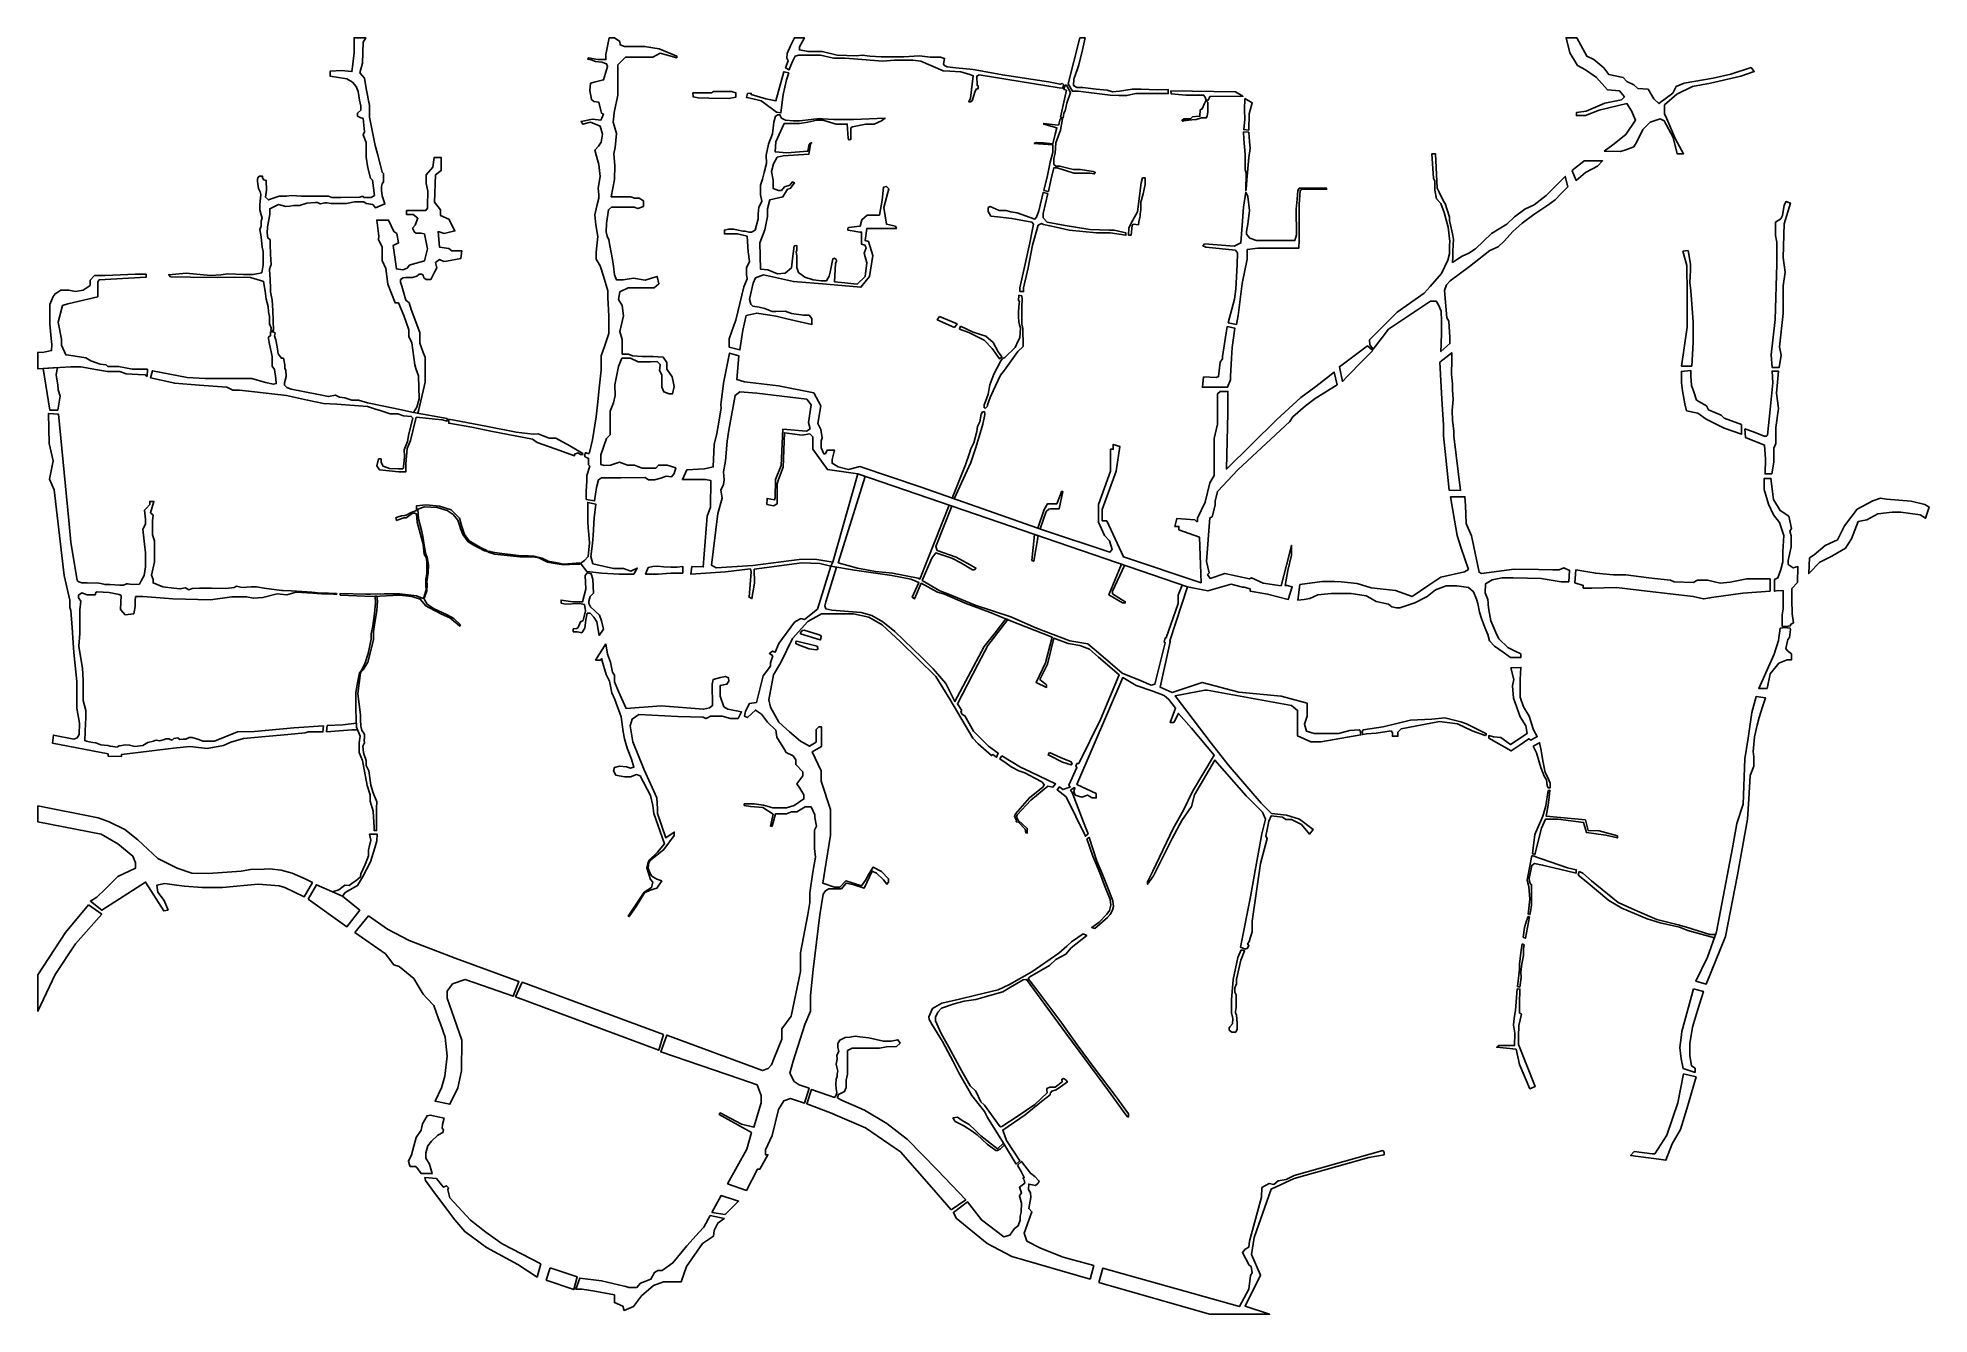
# Model space of a CAD drawing. Header units: metres. Extents: x -9167 to -1723, y 21 to 5043.
import ezdxf

# ---------------------------------------------------------------- set-up
doc = ezdxf.new("R2010")
doc.units = ezdxf.units.M
doc.header["$MEASUREMENT"] = 0
doc.layers.add('水网', color=141, linetype='Continuous')

msp = doc.modelspace()

# ---------------------------------------------------------------- linework, layer by layer
at = {"layer": '水网'}
for points in [[(-8250.1, 3891.3), (-8239.2, 3891.9), (-8242.5, 3970.8), (-8244.4, 4010.5), (-8251.5, 4043.4), (-8251.3, 4056.9), (-8253.1, 4092.3), (-8254.1, 4112.2), (-8256, 4131.3), (-8251.4, 4144.5), (-8249.4, 4150.2), (-8251.7, 4191.4), (-8252.5, 4231.4), (-8252.8, 4249), (-8261.7, 4255.2), (-8264.2, 4274.1), (-8263.1, 4299.4), (-8254.1, 4348.4), (-8254.1, 4370.7), (-8220.2, 4387.7), (-8191.5, 4379.1), (-8175.8, 4380.4), (-8161, 4382.8), (-8145.3, 4382.8), (-8137.1, 4382.8), (-8108.4, 4392.5), (-8075.9, 4395.5), (-8066.4, 4395.5), (-8055.6, 4389.6), (-8037.9, 4393.2), (-8029.5, 4393.2), (-8013.2, 4391), (-7969, 4391), (-7952.4, 4391), (-7921, 4397.6), (-7884.1, 4397.6), (-7874.7, 4391.7), (-7848.9, 4387.4), (-7838.8, 4374.6), (-7800.9, 4389.3), (-7806.1, 4405.3), (-7811.4, 4421.5), (-7814.4, 4443.4), (-7814.4, 4458.1), (-7812.2, 4468.7), (-7807.1, 4476.5), (-7807.1, 4497.4), (-7807.1, 4509.6), (-7812.6, 4514.3), (-7819.1, 4540.5), (-7830.7, 4587), (-7838.9, 4619.5), (-7861.5, 4731.1), (-7861.5, 4776.8), (-7874.4, 4844.1), (-7881.4, 4884.5), (-7899.5, 4905), (-7889, 4942.9), (-7886.1, 5026.2), (-7876.4, 5043.1), (-7922.3, 5043.1), (-7922.3, 5017), (-7922.3, 4985.7), (-7927.6, 4939.4), (-7931, 4910.1), (-7973.3, 4914.1), (-8017.1, 4911.6), (-8017.1, 4892.3), (-7951.5, 4882), (-7928.8, 4868.1), (-7913.8, 4851.4), (-7906.5, 4832.3), (-7900.6, 4797.9), (-7896.5, 4773.7), (-7896.5, 4759), (-7909.1, 4746.1), (-7908.7, 4734.4), (-7903.9, 4731.9), (-7898.2, 4729.1), (-7886.9, 4726), (-7881.5, 4673.1), (-7887.3, 4661.4), (-7874.7, 4630.8), (-7874.7, 4573.8), (-7868.4, 4531), (-7858.4, 4490.7), (-7850.4, 4483), (-7842.6, 4422.8), (-7854.9, 4414.7), (-7883.8, 4414.7), (-7887.6, 4420), (-7899.9, 4416.4), (-7974.5, 4415.2), (-8010.3, 4414.6), (-8023.7, 4419.5), (-8105, 4419.5), (-8129.5, 4419.5), (-8168.4, 4422.5), (-8188.3, 4419.4), (-8216.9, 4419.4), (-8241.2, 4412.3), (-8259.6, 4405.4), (-8270.6, 4415.6), (-8267.5, 4443.3), (-8268.5, 4481.7), (-8278, 4484.5), (-8284.7, 4494.7), (-8282.8, 4498.3), (-8296, 4498.3), (-8300.8, 4492.2), (-8302.8, 4485.5), (-8302, 4478.2), (-8299.5, 4459.1), (-8298.4, 4450.5), (-8291.6, 4436.6), (-8288.9, 4426.2), (-8293.5, 4385.5), (-8293.5, 4366.2), (-8287.8, 4346.1), (-8284.5, 4334.6), (-8288.8, 4322), (-8288.8, 4312), (-8288.8, 4302.3), (-8293.1, 4288.3), (-8288.2, 4259.6), (-8284.8, 4219.3), (-8280.8, 4202.3), (-8280.8, 4174.6), (-8280, 4150.2), (-8284.1, 4126.7), (-8285.6, 4118.4), (-8319.7, 4111.4), (-8358, 4111.4), (-8419.6, 4114.3), (-8446.9, 4110.4), (-8487.8, 4108.1), (-8583.1, 4117.6), (-8651.8, 4110.9), (-8644.7, 4102.2), (-8566.9, 4101), (-8460.7, 4100.6), (-8395, 4101.3), (-8330.5, 4099.7), (-8291.1, 4088.3), (-8278.7, 4084.7), (-8272.7, 4045.9), (-8268.5, 4014.9), (-8261.1, 3986.2), (-8259.5, 3965.5), (-8254.9, 3946.9), (-8254.9, 3918), (-8248.3, 3901.5)], [(-6045.6, 2963.7), (-6089.5, 2974), (-6160.5, 2977.1), (-6347.8, 2951.9), (-6345.9, 2897), (-6356.5, 2836.8), (-6368, 2841.7), (-6359.2, 2942.4), (-6362.3, 2953), (-6460.9, 2941.2), (-6596.7, 2932.4), (-6592.9, 2962.2), (-6547.9, 2961), (-6532.2, 3160.8), (-6519.1, 3196), (-6518.3, 3300.7), (-6539.5, 3305.5), (-6630.4, 3304.7), (-6612.4, 3343.5), (-6543.3, 3347.7), (-6508.8, 3354.6), (-6505.3, 3442.6), (-6494.5, 3486.3), (-6488.9, 3516.6), (-6478.2, 3586.2), (-6478.6, 3598.9), (-6468.1, 3684.6), (-6444.6, 3802.5), (-6407.9, 3791.7), (-6416, 3698.5), (-6385.2, 3690), (-6252.2, 3674.3), (-6113.6, 3645.6), (-6086, 3594.7), (-6097.6, 3526), (-6084.8, 3501.9), (-6080.7, 3469), (-6083.8, 3457), (-6083.8, 3429.4), (-6073.8, 3406.8), (-6067.1, 3406.8), (-6060.8, 3420.6), (-6032, 3420.6), (-6041.4, 3383.4), (-6041.4, 3368.8), (-6017.3, 3354.5), (-5976.3, 3345), (-5932.1, 3356.1), (-5690.6, 3274.9), (-5209.4, 3106.3), (-4947.8, 3018.7), (-4938.3, 3029.6), (-4949.3, 3064.1), (-4969.4, 3084.9), (-4992.8, 3136.7), (-4992.8, 3206.6), (-4945.7, 3337.5), (-4945.7, 3423.9), (-4934.7, 3423.9), (-4934.7, 3443.1), (-4908.6, 3435.1), (-4923.3, 3338.6), (-4977.5, 3186.8), (-4977.5, 3143.1), (-4960.1, 3143.1), (-4894.1, 3000.7), (-4589, 2898.7), (-4594.9, 3077.8), (-4676.1, 3107.1), (-4676.1, 3120.4), (-4691.7, 3120.4), (-4684, 3151.7), (-4614, 3146.6), (-4606.5, 3140.3), (-4602.6, 3140.3), (-4602.6, 3153.2), (-4572.6, 3216.4), (-4554.3, 3291.5), (-4536.9, 3321.2), (-4536.9, 3364.9), (-4536.9, 3383.7), (-4536.9, 3466.2), (-4523.6, 3523.5), (-4523.6, 3642.7), (-4513.6, 3651.7), (-4483.5, 3651.7), (-4483.5, 3567), (-4489, 3346.1), (-4290.5, 3540.9), (-4196.6, 3627.8), (-4137.7, 3670.5), (-4065.5, 3727.8), (-4053.5, 3678.3), (-4139.7, 3623.9), (-4177.3, 3594.7), (-4227.8, 3551.6), (-4239.4, 3533.5), (-4444.5, 3343.6), (-4524.2, 3258.1), (-4533.5, 3219.8), (-4533.5, 3203.7), (-4545.4, 3158.8), (-4554.1, 3154.3), (-4567.4, 2982.1), (-4556.8, 2937.5), (-4563, 2931.7), (-4553.4, 2916), (-4495.8, 2935.8), (-4398.4, 2913.9), (-4390.3, 2917.8), (-4343.9, 2896.8), (-4273.7, 2887.1), (-4241.5, 3008.1), (-4232.3, 3046.7), (-4232.3, 3006.9), (-4247.7, 2947.4), (-4257.8, 2887.9), (-4249.7, 2887.9), (-4229.7, 2882.5), (-4246, 2833), (-4327.3, 2854.5), (-4396.1, 2866), (-4396.1, 2874.6), (-4418.6, 2881.7), (-4425.4, 2881.7), (-4470.1, 2893), (-4562.3, 2867.2), (-4642.7, 2882.5), (-5939.5, 3327.2), (-6059.3, 3344.4), (-6116.7, 3424.1), (-6117.3, 3472.5), (-6128.1, 3484.5), (-6159.2, 3480.1), (-6228.5, 3488.8), (-6233.4, 3353.1), (-6251.5, 3305.6), (-6257.9, 3288.4), (-6257.9, 3209.4), (-6271.4, 3201), (-6297.7, 3207), (-6296.7, 3230.8), (-6267.7, 3225.8), (-6265.2, 3232.5), (-6264.2, 3304.8), (-6240.9, 3359.9), (-6235.1, 3502.8), (-6141.7, 3495.1), (-6127.6, 3504), (-6133.3, 3529.6), (-6123.7, 3599.3), (-6141, 3621.7), (-6337.5, 3645.5), (-6404.1, 3650), (-6423.1, 3635.7), (-6447.2, 3499.6), (-6454.2, 3456.5), (-6461.2, 3378.3), (-6468.2, 3334.7), (-6466.3, 3304.3), (-6468.8, 3285.3), (-6479, 3263.8), (-6473.9, 3231.5), (-6490.9, 3171.4), (-6515.5, 2967.7), (-6497, 2958.2), (-6352.6, 2966.5), (-6170.1, 2990.6), (-6109, 2991.9), (-6038.4, 2980.5)], [(-5517.6, 2818.7), (-5598.1, 2853.4), (-5626.1, 2862.2), (-5689.9, 2896.8), (-5712.7, 2844.3), (-5716.3, 2836), (-5725.4, 2842.1), (-5699.4, 2899.7), (-5731, 2912.4), (-5805.8, 2927.2), (-5952.7, 2948.1), (-6045.6, 2963.7), (-6038.4, 2980.5), (-5939.5, 3327.2), (-5911.1, 3317.4), (-6016.9, 2977.3), (-5940.5, 2956.2), (-5870.7, 2943.2), (-5803.5, 2936.8), (-5702.4, 2917), (-5696, 2913.1), (-5580, 3203.9), (-5570.3, 3200.5), (-5633, 3042), (-5627.9, 3025.8), (-5553.1, 2999), (-5497.4, 2969), (-5474.8, 2956.8), (-5481, 2950), (-5488.9, 2950), (-5534.6, 2976.8), (-5570, 2995.8), (-5633, 3016), (-5648.8, 2995.7), (-5686.2, 2908.2), (-5617.2, 2866.8), (-5586.1, 2855.5), (-5477.9, 2810.3), (-5338.1, 2764.5), (-5237.2, 2720.3), (-5105.2, 2670.2), (-5034.8, 2658.7), (-4992.1, 2622.7), (-4899.2, 2542.6), (-4824.7, 2512.3), (-4785.5, 2496.4), (-4770.3, 2500.2), (-4730.1, 2662.6), (-4734.4, 2665.7), (-4729.8, 2682), (-4726.5, 2681.9), (-4679.3, 2816.8), (-4679.3, 2850.5), (-4663.5, 2889.6), (-4642.7, 2882.5), (-4712.3, 2670.9), (-4709.9, 2666.5), (-4750.4, 2488.6), (-4702.3, 2466.8), (-4584.7, 2506.5), (-4440.7, 2468.8), (-4274.2, 2452.6), (-4171.6, 2424.9), (-4171.6, 2373.3), (-4182.4, 2342.8), (-4174.2, 2314.5), (-4144.3, 2306.3), (-4047.4, 2306.3), (-4002.8, 2317.5), (-3966.9, 2320.6), (-3962.6, 2317.3), (-3960, 2300.1), (-4012.7, 2291.8), (-4117.7, 2272.9), (-4157, 2272.9), (-4209, 2296.5), (-4209, 2396.5), (-4233.2, 2416), (-4565.4, 2476), (-4573.6, 2476), (-4691.2, 2453.6), (-4548.7, 2267.7), (-4482.2, 2182.5), (-4352.4, 2031.7), (-4311.5, 1990.8), (-4252.8, 1984.1), (-4201.2, 1968.1), (-4147.3, 1927.6), (-4162.5, 1909.9), (-4193, 1947.5), (-4233.4, 1967.7), (-4255.8, 1967.7), (-4268.6, 1976.7), (-4312.4, 1982.3), (-4322.3, 1960.7), (-4333.8, 1901.5), (-4328.1, 1892.4), (-4354.4, 1794.1), (-4387.7, 1567.8), (-4387.7, 1525.2), (-4399.8, 1487), (-4405.6, 1476.7), (-4400.5, 1472.8), (-4405.7, 1461.4), (-4415.2, 1456.9), (-4433.9, 1465.2), (-4394.7, 1663.2), (-4375.6, 1766.1), (-4349.6, 1910.4), (-4335.5, 1968.7), (-4346.7, 1995.9), (-4411, 2060.3), (-4534.4, 2201), (-4614.8, 2064.3), (-4626.1, 2018.1), (-4664.4, 1963.6), (-4703.2, 1891.9), (-4776.5, 1745.3), (-4799.3, 1712.8), (-4799.3, 1721.9), (-4778.9, 1763.8), (-4698.2, 1932.5), (-4658.5, 2003.5), (-4623, 2077), (-4537, 2220.7), (-4626.2, 2326.6), (-4677.6, 2384.6), (-4696.5, 2348.8), (-4710.4, 2348.8), (-4689.3, 2405.2), (-4715.9, 2439.9), (-4734.5, 2455.3), (-4778.3, 2472.9), (-4844.6, 2494.3), (-4897.2, 2525.5), (-5077.7, 2104.7), (-5001.3, 2069), (-5001.3, 2052.3), (-5017.4, 2052.3), (-5036.1, 2063.2), (-5057.8, 2055.4), (-5084.3, 2063.3), (-5089.9, 2077.8), (-5085.4, 2091.8), (-5090.2, 2091.8), (-5102.2, 2082.7), (-5095.8, 2074.1), (-5048.4, 1950.3), (-5033.8, 1911.4), (-5043.9, 1901.6), (-5120.3, 2056.2), (-5155.6, 2084.4), (-5146.4, 2095.3), (-5133.3, 2085.1), (-5120.5, 2088.9), (-5104.6, 2094.9), (-5108.8, 2102.7), (-5077.8, 2172.2), (-5082.4, 2176.5), (-5077.3, 2187.3), (-5070.5, 2187.3), (-4984.7, 2360.9), (-4911.7, 2537), (-4992.4, 2605.4), (-5027.6, 2638), (-5065.4, 2652.2), (-5111.9, 2659.6), (-5168.2, 2681.1), (-5193.8, 2578.5), (-5223.1, 2518.2), (-5197.4, 2496.8), (-5197.4, 2487.2), (-5238.4, 2506.2), (-5201.8, 2583.3), (-5174.4, 2684.6), (-5346, 2751.6), (-5421.7, 2783.1)], [(-6070, 2808.5), (-6065.6, 2796.5), (-6041.7, 2790.9), (-5927, 2782.4), (-5884.2, 2769.8), (-5841.5, 2745.5), (-5793.8, 2707.4), (-5688.2, 2604.4), (-5643.3, 2560.6), (-5593, 2502.4), (-5557.6, 2431.5), (-5442.1, 2647.7), (-5399.3, 2701.8), (-5357.6, 2756.4), (-5349.5, 2753.7), (-5428.6, 2652.2), (-5467.8, 2577.2), (-5547.6, 2421.9), (-5531.1, 2396.3), (-5534.1, 2393.5), (-5531.1, 2381.8), (-5518.4, 2375.2), (-5485, 2315), (-5425.4, 2255.6), (-5386.8, 2227.7), (-5393.6, 2212.5), (-5408, 2222.6), (-5413.4, 2219.3), (-5465.9, 2264.6), (-5487, 2286.8), (-5578.1, 2440.3), (-5632.9, 2529.4), (-5772.1, 2666.4), (-5843.5, 2733.3), (-5896.1, 2763.4), (-5957.2, 2777), (-6083.2, 2777.1), (-6136.4, 2745.9), (-6196.4, 2679.8), (-6243.1, 2584.6), (-6271.8, 2536.5), (-6290.6, 2437.8), (-6284.1, 2409.1), (-6250.3, 2350.1), (-6208.7, 2311.7), (-6165.3, 2275.6), (-6130, 2255.5), (-6103.6, 2271.8), (-6103.6, 2321), (-6093.2, 2332.3), (-6082.9, 2332.3), (-6082.9, 2254.3), (-6119.1, 2233.9), (-6084.4, 2158.5), (-6084.4, 2118.3), (-6047.5, 2006.2), (-6047.5, 1905.6), (-6069.1, 1766.3), (-6077.2, 1716.3), (-6031.4, 1700.4), (-6010, 1700.4), (-5987.2, 1726.2), (-5925, 1705.9), (-5909.5, 1729.1), (-5895.4, 1755.3), (-5879.3, 1780), (-5846.7, 1763.2), (-5818.9, 1733.5), (-5818.9, 1720.7), (-5825.5, 1712.8), (-5839.2, 1730.2), (-5865.9, 1755.7), (-5882.8, 1764.1), (-5914.6, 1697.3), (-5959.8, 1711.4), (-5985.9, 1717.3), (-6004.3, 1693.9), (-6053.4, 1693.9), (-6067.3, 1687), (-6076.8, 1673.8), (-6089.9, 1592.5), (-6115.7, 1376.4), (-6126.6, 1274.8), (-6126.6, 1213.3), (-6148.3, 1161.1), (-6194.8, 1016.8), (-6207.3, 969.1), (-6189.9, 936.4), (-6171.3, 922.9), (-6131.4, 909.7), (-6149.5, 851.3), (-6205.1, 869.2), (-6231.1, 859.7), (-6251.9, 825.7), (-6277.1, 724.4), (-6303.4, 667.6), (-6303.4, 648.3), (-6293.7, 648.3), (-6325.1, 591.4), (-6334.1, 591.4), (-6378.6, 507.9), (-6452.6, 533.8), (-6376.8, 670.5), (-6358.6, 736.3), (-6485.8, 806.9), (-6481.6, 812.9), (-6397.7, 769), (-6348.5, 756.3), (-6320, 852.2), (-6320, 881.6), (-6336.4, 922.6), (-6404.3, 946.3), (-6715.5, 1053), (-6691.8, 1119.3), (-6315.4, 979.6), (-6292.2, 988), (-6280.1, 1002.2), (-6269.9, 1024.9), (-6238.3, 1102.8), (-6238.3, 1125.9), (-6238.3, 1143.4), (-6202.6, 1193.6), (-6165.5, 1369), (-6165.5, 1442.9), (-6136.2, 1593.5), (-6129, 1640.4), (-6129, 1678.7), (-6116.9, 1760.3), (-6106.5, 1818.8), (-6110.3, 1852.6), (-6110.3, 1925.8), (-6102.1, 1941.3), (-6108.4, 1974.8), (-6108.4, 1985.4), (-6123.7, 2017), (-6147.4, 2017), (-6179.7, 1997.5), (-6200.8, 1997.5), (-6220.7, 1989.4), (-6238.7, 1989.4), (-6263.2, 1989.4), (-6277.4, 1940.6), (-6283.4, 1940.6), (-6273.2, 1988), (-6314.3, 2014.2), (-6361.7, 2018.5), (-6387, 2022.4), (-6387, 2028.6), (-6347.5, 2028.6), (-6310.5, 2024.1), (-6274.8, 2012.9), (-6220.9, 2012.9), (-6190.8, 2022.4), (-6152.1, 2048), (-6152.1, 2064.2), (-6168.2, 2090.8), (-6179.6, 2108.1), (-6156.4, 2138.7), (-6156.4, 2155.3), (-6184.1, 2183.4), (-6184.1, 2202), (-6194.4, 2217.2), (-6221.3, 2230.8), (-6228, 2242.6), (-6258.5, 2291.8), (-6262.3, 2318.8), (-6295, 2350.3), (-6319, 2382.2), (-6343, 2397.8), (-6373.4, 2368.2), (-6385.2, 2373.5), (-6381.4, 2394), (-6366.2, 2423.1), (-6338.4, 2428), (-6313, 2533.1), (-6284.1, 2570.3), (-6284.1, 2584), (-6274.6, 2610.7), (-6288, 2620.2), (-6275.4, 2630.1), (-6264.7, 2625.2), (-6250.2, 2659.6), (-6188.7, 2743.5), (-6163.6, 2757.6), (-6149.4, 2754.5), (-6097.9, 2795), (-6045.6, 2963.7), (-6024, 2960.1), (-6065.4, 2823.5)], [(-8654.4, 1611), (-8670.3, 1648.5), (-8695, 1682), (-8698.9, 1708.7), (-8667, 1715.1), (-8620.8, 1708.8), (-8589.9, 1704.5), (-8520.7, 1699.5), (-8440.2, 1699.5), (-8300.6, 1713.1), (-8217.4, 1706.7), (-8195.6, 1699.5), (-8118.7, 1663.1), (-8086.5, 1719.1), (-8115.3, 1733.6), (-8165.8, 1756.2), (-8209.7, 1768.2), (-8255.5, 1773), (-8276.3, 1772.1), (-8329.7, 1770), (-8367.2, 1763.5), (-8440.2, 1758.8), (-8496.9, 1755.1), (-8561, 1756.4), (-8618.4, 1775.8), (-8695.2, 1814.3), (-8774.1, 1887.1), (-8824.2, 1928.4), (-8885.9, 1958.5), (-8929.2, 1974.4), (-9167.2, 2020.7), (-9167.2, 1957.9), (-8918.4, 1909.3), (-8851.7, 1871.6), (-8793.2, 1823.1), (-8783.4, 1797.4), (-8783.4, 1775.5), (-8852.8, 1742.5), (-8902.6, 1693.6), (-8934.9, 1662), (-8960.1, 1646.5), (-8915.6, 1610), (-8742.8, 1720.9), (-8671.6, 1607.9)]]:
    msp.add_lwpolyline(points, close=True, dxfattribs=at)
for points in [[(-7013.5, 3394.5), (-6999.6, 3387.8), (-6999.6, 3362.7), (-6995.2, 3357.7), (-7006.1, 3320.8), (-7006.1, 3299), (-7008.5, 3259.7), (-7008.5, 3227.1), (-6976.1, 3221), (-6968.6, 3274.3), (-6960.5, 3304.2), (-6948.9, 3311.5), (-6873, 3311.5), (-6776.8, 3312.9), (-6763.7, 3304), (-6739.8, 3304), (-6715.3, 3310.1), (-6694.3, 3318.9), (-6673.7, 3315.4), (-6662.1, 3328.3), (-6656.5, 3351.7), (-6690.6, 3361.4), (-6723.7, 3361.4), (-6734.6, 3350.2), (-6788.8, 3350.2), (-6805.4, 3356.1), (-6819.3, 3361), (-6846.7, 3361), (-6878.1, 3373.7), (-6913, 3361.2), (-6937.9, 3360.1), (-6951.3, 3364), (-6951.3, 3377.4), (-6951.3, 3401.6), (-6928.9, 3467.1), (-6914.9, 3480.3), (-6914.9, 3542.8), (-6914.9, 3573.7), (-6901, 3606.3), (-6895, 3635.6), (-6895.9, 3677.3), (-6881.4, 3749.2), (-6868.4, 3782.2), (-6834.3, 3782.2), (-6804, 3768.5), (-6756.2, 3768.5), (-6730.1, 3769.7), (-6722.1, 3761.5), (-6718, 3757.2), (-6718.9, 3742.3), (-6720.5, 3735.2), (-6711.7, 3715.9), (-6711.7, 3687.3), (-6711.7, 3668.1), (-6703.6, 3649.6), (-6681.9, 3642), (-6668.8, 3642), (-6663.2, 3671.3), (-6670.6, 3709.2), (-6691.9, 3739.8), (-6691.9, 3765.3), (-6705.6, 3786), (-6745.6, 3789.1), (-6788.8, 3789.1), (-6827, 3791.9), (-6842.3, 3798.9), (-6866.8, 3798.9), (-6867.6, 3855.4), (-6876.9, 3887.4), (-6862.4, 3949.5), (-6867.4, 3990.4), (-6882.3, 4013.8), (-6876.4, 4043.7), (-6843.4, 4059.3), (-6803, 4059.3), (-6740.8, 4059.4), (-6723.1, 4074.5), (-6729.2, 4104.3), (-6752.3, 4097.2), (-6777.1, 4089.5), (-6823.1, 4096.9), (-6862.9, 4090.9), (-6889.8, 4090.9), (-6897.2, 4110.1), (-6901.9, 4144.4), (-6905.5, 4171.2), (-6915.5, 4225.7), (-6919.5, 4247.8), (-6926.9, 4262.8), (-6929.7, 4279.9), (-6928.8, 4312.1), (-6921.4, 4366.4), (-6909.1, 4376.9), (-6871.3, 4376.9), (-6847.7, 4376.9), (-6819.8, 4376.9), (-6805.1, 4371.1), (-6783.5, 4380), (-6783.5, 4390.7), (-6783.5, 4401.8), (-6801, 4412.6), (-6818.6, 4412.6), (-6833.4, 4417.1), (-6855.1, 4417.1), (-6866.5, 4417.4), (-6877.6, 4417.4), (-6896.2, 4417.4), (-6910.3, 4417.4), (-6896.9, 4485.3), (-6896.5, 4541.2), (-6900, 4586.2), (-6894.5, 4611), (-6890.3, 4666.9), (-6899.1, 4698.2), (-6902.7, 4711.4), (-6900.3, 4735.2), (-6898.8, 4748.8), (-6884.1, 4817), (-6884.1, 4859.2), (-6884.1, 4936.7), (-6854, 4967.4), (-6747, 4967.4), (-6717.9, 4982.2), (-6652.6, 4964.6), (-6652.6, 4971.4), (-6721.5, 4999.2), (-6779.3, 5009.3), (-6824.2, 5009.3), (-6858.3, 5009.3), (-6875.3, 5015.9), (-6876.6, 5028.3), (-6897.7, 5043.1), (-6918.5, 5043.1), (-6931.5, 4977.3), (-6931.5, 4957.7), (-6962.7, 4957.7), (-6999.6, 4964.4), (-7002.5, 4958.8), (-6989.2, 4956.7), (-6971.8, 4950.2), (-6947.2, 4947.2), (-6928.6, 4941.2), (-6924.5, 4929.8), (-6940.8, 4877.7), (-6977.7, 4868), (-6991.6, 4864.4), (-6994.3, 4836.4), (-6988.3, 4800.3), (-6979.5, 4791.9), (-6959.5, 4790.1), (-6951.8, 4757.7), (-6949.3, 4747.2), (-6940.9, 4742.5), (-6947.8, 4727.5), (-6951.3, 4719.7), (-6984.6, 4722.5), (-7029.2, 4714.4), (-7022.7, 4703.2), (-6991.4, 4711), (-6963.1, 4699.3), (-6953.9, 4695.6), (-6944.8, 4664.1), (-6949.6, 4631.9), (-6960.4, 4617), (-6974.6, 4600.9), (-6972.4, 4591.3), (-6963.9, 4562.7), (-6958.6, 4544.8), (-6954, 4497.5), (-6961.2, 4451.7), (-6959.8, 4426.8), (-6959.8, 4412.6), (-6966.7, 4382.4), (-6974.8, 4347.1), (-6971.2, 4306.7), (-6963.6, 4260.8), (-6969.9, 4200.2), (-6969.9, 4172), (-6969.9, 4172), (-6953.7, 4145.9), (-6941.3, 4105.9), (-6923.4, 4047.8), (-6923.4, 4021.3), (-6920.2, 3947.7), (-6920.2, 3879.4), (-6936.2, 3832.9), (-6950.3, 3792.1), (-6950.3, 3761.7), (-6950.3, 3735.6), (-6957.3, 3664), (-6962.5, 3610.5), (-6969.8, 3552.3), (-6984.2, 3460.9), (-6996.3, 3411.1), (-7000.3, 3405.8), (-7008.5, 3409.9), (-7012.6, 3409.9), (-7014.9, 3400.9), (-7015.3, 3397.5), (-7013.5, 3394.5)], [(-5134.5, 4862.9), (-5129.6, 4858.4), (-5133.8, 4844.6), (-5147.6, 4846.8), (-5462.5, 4898), (-5471.5, 4892.4), (-5470.2, 4856), (-5466.3, 4854.7), (-5466.3, 4842.7), (-5472.2, 4841.9), (-5477.7, 4833.7), (-5489.7, 4795.2), (-5495.7, 4790.8), (-5502.7, 4790.8), (-5496.2, 4806.2), (-5485.7, 4893.8), (-5498.7, 4898.9), (-5534.4, 4908.7), (-5577.8, 4911.8), (-5604.4, 4913.7), (-5692, 4950.7), (-5722.8, 4955.3), (-5796.3, 4955.6), (-5841.5, 4950.6), (-5989.1, 4963.7), (-6035.4, 4963.7), (-6086.9, 4974.9), (-6172.5, 4974.9), (-6186.7, 4970.4), (-6197, 4949.4), (-6207.1, 4924.7), (-6210.3, 4916.9), (-6224.3, 4925), (-6214.6, 4953.1), (-6219.4, 4963.6), (-6217.8, 4981.2), (-6204.2, 5011.3), (-6189.7, 5043.1), (-6150.3, 5043.1), (-6169.6, 5008.3), (-6169.6, 4995.3), (-6135.3, 4989), (-6097.2, 4989), (-6080.5, 4988.7), (-6021.5, 4975), (-5944.5, 4972.3), (-5922.7, 4974.8), (-5891.9, 4971.4), (-5847.6, 4968.3), (-5831.5, 4968.3), (-5759.1, 4968.3), (-5697.3, 4972.4), (-5654.5, 4966.6), (-5628.6, 4967), (-5614.7, 4967), (-5598.6, 4962.1), (-5602.9, 4940), (-5599.2, 4933.9), (-5587.9, 4929.1), (-5554.5, 4925.6), (-5486.3, 4918.4), (-5448.6, 4912.4), (-5370.5, 4897.4), (-5189.4, 4869.3), (-5143.6, 4860.3), (-5134.5, 4862.9)], [(-5111.6, 4862.5), (-5065.9, 5043.1), (-5045.4, 5043.1), (-5056, 4996.3), (-5069.5, 4937.1), (-5075.3, 4920.8), (-5089.4, 4879.9), (-5090.8, 4855.3), (-5077.5, 4848.1), (-5054.5, 4848.1), (-5001.4, 4840.9), (-4958.5, 4836.5), (-4938, 4831.2), (-4910.2, 4832.9), (-4859.9, 4841.3), (-4824.4, 4841.3), (-4761.1, 4838.4), (-4718.1, 4839.3), (-4718.1, 4823.7), (-4807.9, 4823.7), (-4844.6, 4824.1), (-4882.2, 4815.7), (-4912.2, 4815.7), (-4946.3, 4817.4), (-5072.2, 4832.8), (-5095, 4832.8), (-5111.6, 4862.5)], [(-3002.4, 4597.7), (-2937.6, 4596.2), (-2916.8, 4602.7), (-2885.8, 4613.9), (-2874.8, 4630.7), (-2849.8, 4682.8), (-2821.4, 4711.7), (-2782.3, 4724), (-2765.6, 4716.4), (-2730.2, 4650.6), (-2715.3, 4586.9), (-2689.5, 4586.9), (-2721.1, 4644.8), (-2760.1, 4733.1), (-2764.4, 4742.8), (-2765, 4778.8), (-2716.2, 4821.7), (-2654.7, 4851.9), (-2583.6, 4864.8), (-2464.6, 4891.8), (-2411.7, 4910.9), (-2423.8, 4926.1), (-2503.7, 4899.7), (-2573.4, 4884.3), (-2687.8, 4864.8), (-2718.8, 4851.8), (-2731.5, 4825.5), (-2786.9, 4784.3), (-2806.8, 4803.1), (-2829.5, 4841), (-2869.9, 4843.7), (-2885.8, 4858.4), (-2913.3, 4871.4), (-2927.3, 4886.9), (-2984.5, 4899.2), (-3003.1, 4924.7), (-3043.3, 4958.4), (-3070.7, 4970.5), (-3110.4, 5043.1), (-3152, 5043.1), (-3138, 4983.4), (-3107.7, 4934.7), (-3075.9, 4917.1), (-3032, 4887.3), (-2988.7, 4838.1), (-2941.3, 4834.3), (-2922.3, 4811.4), (-2934.5, 4798.5), (-2999.8, 4785.6), (-3073.1, 4754.9), (-3111.4, 4748.8), (-3111.6, 4737.4), (-3075.8, 4737.4), (-3021.6, 4759), (-2912.9, 4784.5), (-2894.1, 4755.6), (-2878.4, 4719.4), (-2917.1, 4662.1), (-2968.8, 4622.6), (-3002.4, 4597.7)], [(-6374.4, 4824.5), (-6359.9, 4825.3), (-6359.9, 4819.8), (-6301.8, 4802.6), (-6262.3, 4795.7), (-6230.4, 4909.9), (-6211.5, 4905.3), (-6220.4, 4877.5), (-6233.1, 4820.5), (-6242.7, 4747.6), (-6259.3, 4750.6), (-6311.4, 4788.7), (-6320, 4795), (-6346.8, 4801.1), (-6369.7, 4806.4), (-6378, 4808.3), (-6374.4, 4824.5)], [(-5124.2, 4857), (-5128.5, 4839.2), (-5119.1, 4836.9), (-5142.4, 4731.2), (-5131.8, 4728.8), (-5129.6, 4746.4), (-5124.2, 4756), (-5117.7, 4785.8), (-5102.3, 4828), (-5118.6, 4857), (-5124.2, 4857)], [(-6589.5, 4826.3), (-6515.7, 4827.1), (-6508.5, 4831.7), (-6466, 4831.7), (-6436.5, 4831.7), (-6420.5, 4826.9), (-6420.5, 4817.1), (-6420.5, 4809.4), (-6447.5, 4804.1), (-6525.9, 4805.6), (-6567.8, 4806.4), (-6587.8, 4810.9), (-6589.5, 4826.3)], [(-4708.5, 4835), (-4706.9, 4823.1), (-4648.5, 4817.8), (-4578.7, 4817.8), (-4573.3, 4810), (-4570.5, 4801.1), (-4570.5, 4795.7), (-4575.5, 4784.4), (-4584.7, 4763.6), (-4592.2, 4759.4), (-4593.1, 4734.8), (-4610.8, 4733), (-4623.2, 4731.8), (-4630.2, 4724.3), (-4648.1, 4724.3), (-4657.3, 4724.3), (-4665.1, 4717.7), (-4660.7, 4714.2), (-4657.8, 4717.9), (-4647.6, 4717.9), (-4625.4, 4720.4), (-4608.2, 4722.3), (-4587.3, 4728.2), (-4568.5, 4728.2), (-4564.5, 4735.2), (-4562.1, 4751.7), (-4562.1, 4789.2), (-4565.7, 4792.6), (-4565.7, 4798), (-4560.7, 4798), (-4557.3, 4805.2), (-4554.1, 4811.8), (-4424.4, 4813.4), (-4453.8, 4830.4), (-4708.5, 4835)], [(-4416.6, 4804.3), (-4418.1, 4759.5), (-4416.8, 4722.5), (-4420.9, 4682), (-4401.5, 4680.4), (-4399.9, 4743.7), (-4387.3, 4787.7), (-4416.6, 4804.3)], [(-6264.1, 4734.3), (-6254.4, 4740.1), (-6246.2, 4740.1), (-6239.6, 4727), (-6225, 4719.3), (-6194.3, 4716.6), (-6169.9, 4716.6), (-6123.9, 4722.3), (-6090.3, 4725), (-6078.3, 4723.7), (-6034.2, 4721.6), (-5956.8, 4721.8), (-5832.6, 4726.4), (-5846.4, 4716.3), (-5860.8, 4709.4), (-5875.9, 4703.9), (-5908.6, 4703.9), (-5961, 4693.4), (-5967.4, 4688.6), (-5967.4, 4642.7), (-5975.1, 4641.1), (-5977.6, 4648.7), (-5981.2, 4703.5), (-6025.3, 4703.5), (-6078.1, 4719), (-6100.7, 4719), (-6136.5, 4711.4), (-6168.9, 4706.6), (-6229.1, 4706.6), (-6261.9, 4633.8), (-6265.1, 4594), (-6218.9, 4590.5), (-6137.2, 4596.6), (-6131, 4624.6), (-6122.3, 4631.1), (-6120.9, 4629.6), (-6126.6, 4624.2), (-6130.3, 4599.5), (-6132, 4585.9), (-6233.1, 4579.3), (-6256.7, 4572.9), (-6271.3, 4546.7), (-6279.6, 4516.8), (-6272.6, 4482.9), (-6273.4, 4450.8), (-6252.4, 4442.6), (-6240.6, 4442.6), (-6228.1, 4456.7), (-6207.8, 4463.6), (-6196.4, 4477), (-6189.1, 4473.1), (-6206.3, 4450), (-6216, 4447.1), (-6234.4, 4416.9), (-6286.2, 4405.4), (-6295.3, 4370.1), (-6295.3, 4339.8), (-6305.9, 4287.1), (-6325.8, 4236.4), (-6323.4, 4133.1), (-6293.7, 4130.1), (-6255.8, 4114.4), (-6225.8, 4117.6), (-6201.3, 4137.5), (-6196.7, 4173.8), (-6190.3, 4224), (-6179.8, 4225.7), (-6179.8, 4218.5), (-6179.8, 4208.1), (-6183, 4200), (-6179.4, 4185.3), (-6180, 4139.9), (-6172.7, 4119.3), (-6148.3, 4101.8), (-6116.1, 4090.3), (-6084.4, 4086.4), (-6063.7, 4086.4), (-6052.8, 4105.9), (-6049.3, 4120.5), (-6037.6, 4173.7), (-6031.3, 4175.5), (-6024.2, 4168.9), (-6024.2, 4164.2), (-6027.6, 4155.6), (-6031, 4082.3), (-5990.6, 4078.6), (-5955.8, 4075.5), (-5943, 4074.3), (-5910.9, 4104.4), (-5904.4, 4157.8), (-5914.6, 4195.3), (-5907.5, 4216.8), (-5912, 4226.6), (-5924.7, 4230.6), (-5924.7, 4260.1), (-5924.7, 4278.5), (-5932.3, 4278.5), (-5969.5, 4284.5), (-5978.5, 4286), (-5978.5, 4290.7), (-5978.5, 4293.6), (-5975.7, 4296.8), (-5943.3, 4300.8), (-5930.2, 4302.4), (-5923.7, 4327.3), (-5902.8, 4344.9), (-5874.5, 4344.9), (-5855, 4344.9), (-5844.1, 4403.8), (-5839.3, 4454.9), (-5826.5, 4458.2), (-5817.4, 4449.4), (-5821.2, 4435.1), (-5837.6, 4375.6), (-5826.7, 4309.4), (-5791.6, 4301.8), (-5787.9, 4292.9), (-5904.1, 4292.9), (-5910.7, 4245.3), (-5897.4, 4242.1), (-5880.4, 4186.5), (-5894.5, 4103.6), (-5927.9, 4061.4), (-6062.7, 4073.7), (-6193, 4084), (-6311.7, 4110.7), (-6342, 4098.4), (-6351.1, 4077.7), (-6366, 4015), (-6361.4, 3995.3), (-6353.1, 3987.7), (-6328.5, 3982.9), (-6306, 3978.4), (-6290, 3971.7), (-6277.2, 3966.4), (-6262.8, 3966.4), (-6226, 3967.2), (-6201.4, 3959), (-6153.8, 3952), (-6131.5, 3952), (-6120.8, 3939.3), (-6120.8, 3922.7), (-6120.8, 3915.1), (-6219.7, 3937.6), (-6261.8, 3947.2), (-6278.9, 3951.1), (-6337.9, 3960.3), (-6372.7, 3951.8), (-6379.7, 3950.1), (-6392.4, 3892.6), (-6403.7, 3815.1), (-6446.3, 3826.5), (-6446.3, 3858.7), (-6427.4, 3910.7), (-6419.8, 3931.5), (-6389, 4063.4), (-6376, 4094.9), (-6378.3, 4112.1), (-6377.8, 4138.5), (-6365.6, 4162.5), (-6372, 4200.8), (-6375.7, 4262.7), (-6413.2, 4271.8), (-6450.7, 4271.8), (-6464.7, 4271.8), (-6464.7, 4286.7), (-6448.3, 4289.6), (-6427.4, 4289.6), (-6410.5, 4285.9), (-6392, 4281.8), (-6383, 4281.8), (-6367.7, 4278), (-6358.4, 4278), (-6344.2, 4286.7), (-6332.7, 4331.1), (-6332.7, 4350.6), (-6329, 4376.8), (-6320.6, 4393.5), (-6317.4, 4400), (-6323.2, 4425.5), (-6323.2, 4462.7), (-6314.8, 4487.3), (-6308.1, 4513.6), (-6299.1, 4548.5), (-6300, 4581.6), (-6291.3, 4625.3), (-6275.1, 4664.9), (-6270.1, 4710.6), (-6264.1, 4734.3)], [(-5207.9, 4442.2), (-5189.5, 4439), (-5179.6, 4482.9), (-5168.8, 4531.3), (-5155.6, 4531.2), (-5090.2, 4510.8), (-5052.1, 4510.3), (-5027.1, 4510), (-5009, 4507.3), (-5005.3, 4513.4), (-5014, 4517.6), (-5063.2, 4524.7), (-5090.4, 4524.7), (-5102.3, 4527), (-5144.3, 4538.5), (-5160.8, 4538.5), (-5169, 4545.1), (-5169, 4554), (-5169, 4567.9), (-5163.7, 4589.8), (-5160.3, 4630.1), (-5151.1, 4654.7), (-5141.6, 4680.4), (-5134, 4723.7), (-5143.4, 4723.7), (-5148.2, 4701.4), (-5152.2, 4698.8), (-5207.9, 4706), (-5207.9, 4703.1), (-5156.5, 4688.8), (-5162.5, 4663.5), (-5172, 4626.5), (-5209.1, 4629.5), (-5236.7, 4631.8), (-5245, 4628.9), (-5245.3, 4627), (-5235.9, 4627), (-5228.3, 4626.3), (-5171.7, 4621.6), (-5172.4, 4592.5), (-5183.3, 4554), (-5192.8, 4501.7), (-5207.9, 4442.2)], [(-4422, 4673.4), (-4400.9, 4671.4), (-4398.1, 4635.3), (-4396, 4608.1), (-4400.8, 4572.2), (-4409.1, 4483.7), (-4410.9, 4446.3), (-4413, 4441.4), (-4411.8, 4510.5), (-4415.8, 4523.9), (-4415.8, 4584.3), (-4420.4, 4644.1), (-4422, 4673.4)], [(-7688.8, 3569), (-7675.3, 3590), (-7666.1, 3622), (-7669.3, 3712.7), (-7678.8, 3742.1), (-7683.4, 3756.5), (-7695.6, 3842.8), (-7707.1, 3868.2), (-7707.1, 3894.2), (-7727, 3950.3), (-7747.7, 4000.3), (-7761.3, 4000.3), (-7789.4, 4073.9), (-7797.7, 4135.9), (-7812.2, 4167.5), (-7812.2, 4219.4), (-7825.9, 4248.9), (-7825.1, 4263.2), (-7833.5, 4325.7), (-7794.4, 4325.7), (-7787, 4325.7), (-7766.2, 4281), (-7754.4, 4272.5), (-7747.3, 4236.3), (-7769.2, 4225.7), (-7756.1, 4133.8), (-7730.9, 4129.8), (-7714.1, 4136.6), (-7705, 4148.8), (-7683.7, 4154.6), (-7658.8, 4161.4), (-7645.4, 4165), (-7633.4, 4213), (-7645.4, 4271.3), (-7659.6, 4274.6), (-7678.2, 4274.6), (-7685.3, 4278.2), (-7692.4, 4294.4), (-7682, 4306.3), (-7671.4, 4333.2), (-7690.6, 4348.3), (-7715.9, 4348.3), (-7715.9, 4363), (-7683.6, 4363), (-7640.5, 4363.7), (-7640.5, 4363.7), (-7633.1, 4373), (-7633.1, 4382.4), (-7632.5, 4440.1), (-7639.1, 4470), (-7639.1, 4491.1), (-7639.1, 4504.6), (-7613.1, 4533.8), (-7607.5, 4572), (-7579.3, 4572), (-7579.3, 4520.8), (-7601.4, 4503.5), (-7606, 4395.9), (-7582.5, 4366.8), (-7582.5, 4344.2), (-7549.4, 4329.9), (-7525.5, 4283.4), (-7567.5, 4273.6), (-7592.2, 4280.4), (-7586.7, 4219.4), (-7549.3, 4214.4), (-7538, 4205.5), (-7498.5, 4205.5), (-7502.4, 4174.8), (-7558.7, 4164.5), (-7569.5, 4163.2), (-7586.6, 4170.8), (-7601.9, 4158.9), (-7597.1, 4137.7), (-7606.3, 4121.3), (-7620.1, 4092.5), (-7638.3, 4092.5), (-7647.6, 4098.8), (-7650.1, 4109.3), (-7656.6, 4112.6), (-7666, 4112.6), (-7675.7, 4105.6), (-7692.3, 4099.8), (-7705.4, 4099.8), (-7719.3, 4099.8), (-7729.7, 4099.1), (-7740, 4091.9), (-7740, 4081.3), (-7734.5, 4065.3), (-7718.3, 4010.5), (-7705.7, 3999.9), (-7702.6, 3991.6), (-7700.8, 3982.8), (-7697.6, 3974.4), (-7664.1, 3884.1), (-7664.1, 3849), (-7664.1, 3841.4), (-7651, 3805.5), (-7642.4, 3787), (-7642.4, 3765), (-7642.4, 3709.1), (-7642.4, 3687.9), (-7668.1, 3581), (-7671.8, 3566), (-7688.8, 3569)], [(-3686.3, 4007.4), (-3663.1, 4006.3), (-3654.6, 3992.9), (-3644.3, 3967.2), (-3642, 3928.3), (-3642, 3885.2), (-3643.7, 3836.9), (-3644.7, 3808.6), (-3609.7, 3839.8), (-3609.7, 3863.6), (-3613.6, 3927.8), (-3621.4, 3941.3), (-3630.1, 4048.8), (-3622.2, 4071.7), (-3609, 4086.4), (-3532.8, 4143.6), (-3451.8, 4206.9), (-3420, 4221.3), (-3395.7, 4243), (-3361.6, 4281.2), (-3325, 4313.5), (-3278.7, 4347.4), (-3223.8, 4384.5), (-3194.6, 4406.2), (-3172.7, 4428.9), (-3145.3, 4457.2), (-3155.5, 4497.8), (-3231, 4422.1), (-3278.2, 4385.7), (-3314.1, 4369.1), (-3355.7, 4338.2), (-3385.7, 4309.5), (-3445.9, 4273.5), (-3509, 4212.3), (-3534.3, 4196.3), (-3561.1, 4184.5), (-3579.6, 4172.1), (-3598.7, 4159.2), (-3598.4, 4181.3), (-3598.1, 4204), (-3595.9, 4250.5), (-3599.6, 4272.2), (-3606.7, 4306.9), (-3610.4, 4324.9), (-3610.4, 4336.8), (-3627.7, 4391.3), (-3633.9, 4397.7), (-3652.3, 4436.2), (-3659.3, 4450.9), (-3666.2, 4587.2), (-3680.5, 4587.2), (-3673.6, 4491.5), (-3669.1, 4479.7), (-3669.2, 4444.2), (-3662.5, 4410), (-3644.9, 4391.6), (-3632.5, 4355.6), (-3615.7, 4298.3), (-3609.7, 4242.1), (-3611.1, 4226.2), (-3611.7, 4193.6), (-3617.9, 4167.6), (-3642.7, 4115.4), (-3686.9, 4065), (-3710.6, 4038), (-3816.5, 3964.1), (-3893.9, 3886.8), (-3926.5, 3854.2), (-3924.2, 3834.6), (-3911.1, 3818.3), (-3879.6, 3858.9), (-3850.5, 3896.3), (-3686.3, 4007.4)], [(-3125.4, 4523.5), (-3127.7, 4519.3), (-3112.4, 4482.3), (-3075.4, 4512.7), (-3027.9, 4537.7), (-3008.3, 4558.7), (-3080.4, 4558.7), (-3095, 4547.7), (-3119.4, 4529.3), (-3125.4, 4523.5)], [(-4818.9, 4491.6), (-4824.9, 4472.2), (-4838.6, 4358.2), (-4856.8, 4325.3), (-4873, 4295.8), (-4874.3, 4267.1), (-4864.1, 4267.1), (-4860.4, 4305.1), (-4855.6, 4309.5), (-4835.4, 4307.7), (-4833.4, 4318.8), (-4829.2, 4342.9), (-4829.2, 4351.1), (-4825.9, 4366.6), (-4825.9, 4395.8), (-4816.8, 4429.7), (-4809.4, 4466.2), (-4809.4, 4491.9), (-4818.9, 4491.6)], [(-5302.1, 4045.1), (-5287.6, 4044.5), (-5287.6, 4059), (-5283.9, 4075.8), (-5277.6, 4104.1), (-5270, 4138.6), (-5252.3, 4227.7), (-5229.8, 4305.6), (-5216.3, 4312), (-5208.8, 4309.1), (-5159, 4298), (-5107.6, 4286.5), (-5000.7, 4275.2), (-4946.3, 4275.2), (-4884.5, 4266.3), (-4884.5, 4275.4), (-4931, 4286), (-4950.1, 4286), (-5026.4, 4288.4), (-5083.7, 4298.3), (-5124.2, 4305.2), (-5194.4, 4317.4), (-5210.2, 4334.8), (-5210.2, 4352.2), (-5210.2, 4352.2), (-5192.6, 4429.9), (-5210.5, 4434.4), (-5227.9, 4362.2), (-5236.9, 4338), (-5242.5, 4329.7), (-5312.7, 4354.7), (-5338.2, 4358.1), (-5357.3, 4363.9), (-5383.3, 4363.9), (-5419.3, 4379), (-5426.3, 4375.3), (-5426.3, 4360.3), (-5416.3, 4341.8), (-5389.7, 4338.8), (-5333.7, 4332.4), (-5254.5, 4317.8), (-5248.8, 4309.7), (-5253.2, 4283.6), (-5263.3, 4236.4), (-5283, 4146.7), (-5296.8, 4082.5), (-5302, 4058.7), (-5302.1, 4045.1)], [(-4482.4, 3921.9), (-4449.4, 3915.5), (-4443, 3950), (-4427.1, 4076.1), (-4407.8, 4172.6), (-4407.3, 4209.7), (-4365.2, 4214.8), (-4213.5, 4214.8), (-4204.7, 4214.8), (-4203.2, 4247.3), (-4202.5, 4388.9), (-4199, 4442.8), (-4190.4, 4448.1), (-4095, 4447), (-4095, 4451.1), (-4202.5, 4451.1), (-4208.5, 4442.8), (-4211, 4408.1), (-4213.9, 4369.2), (-4213.7, 4267.4), (-4220.2, 4246), (-4370.1, 4246.1), (-4397.5, 4254.2), (-4410.5, 4270.4), (-4410.5, 4281.1), (-4404.3, 4310.5), (-4398.1, 4363.8), (-4404.8, 4419), (-4413.1, 4435.6), (-4421.9, 4377.3), (-4426.9, 4304.5), (-4432.2, 4236.2), (-4458.1, 4223.5), (-4575.3, 4232.5), (-4581.9, 4224.9), (-4570.1, 4218.9), (-4453.9, 4207.6), (-4445.8, 4197.6), (-4446.2, 4151.5), (-4452.2, 4053.8), (-4456.8, 4014.3), (-4482.4, 3921.9)], [(-2307, 4331.3), (-2328.2, 4318.1), (-2328.2, 4264.7), (-2322.5, 4239.5), (-2322.5, 4153), (-2328.8, 3935.2), (-2344.7, 3795.7), (-2340.8, 3745.3), (-2313.7, 3745.3), (-2305.3, 3793.8), (-2311.9, 3827.1), (-2297.9, 3958.9), (-2297.9, 4067.7), (-2289.8, 4121.3), (-2297.4, 4179.3), (-2293.4, 4311.5), (-2269.1, 4392.5), (-2269.1, 4392.5), (-2285.6, 4399.5), (-2294.2, 4384.1), (-2300.9, 4344.5), (-2307, 4331.3)], [(-2693.1, 4203.7), (-2677, 4147.5), (-2675.2, 4036.5), (-2675.2, 3904.3), (-2698.4, 3751.5), (-2657.4, 3751.5), (-2652.3, 3844.5), (-2651.5, 3925), (-2660.6, 4047), (-2665.3, 4080.3), (-2662.4, 4129.5), (-2662.4, 4152.1), (-2671.9, 4205.8), (-2693.1, 4203.7)], [(-8736.7, 3710.5), (-8735.7, 3738.7), (-8794.7, 3738.7), (-8849.5, 3750.3), (-8892.3, 3750.3), (-8898.6, 3756.4), (-8922.5, 3759.3), (-8958.9, 3772.4), (-8978.2, 3784.1), (-9045.1, 3794.2), (-9057.2, 3796), (-9073.6, 3833.7), (-9073.6, 3857.4), (-9086.7, 3924.5), (-9070.1, 3989.7), (-9048.7, 3997), (-8931.5, 4024.3), (-8930.9, 4083.5), (-8926.2, 4090.2), (-8740.9, 4100.7), (-8740.9, 4113.1), (-8782.9, 4113.1), (-8902, 4108), (-8943.8, 4108), (-8961.3, 4089.3), (-8961.3, 4068.6), (-8989.2, 4049.8), (-9019.5, 4045.1), (-9044.8, 4049.6), (-9076.2, 4049.6), (-9088.8, 4042.6), (-9099.2, 4036), (-9106.8, 4025.2), (-9120.2, 3993.7), (-9120.2, 3962.1), (-9120.2, 3940.1), (-9120.2, 3917.3), (-9114.5, 3860.5), (-9112.2, 3836.5), (-9112.8, 3812.5), (-9149.5, 3804.8), (-9167.2, 3805.8), (-9167.2, 3740.5), (-9037, 3749.1), (-8998.1, 3749.1), (-8932.3, 3737.3), (-8893.2, 3730.1), (-8845, 3730.1), (-8819.2, 3720.7), (-8772.5, 3718.7), (-8744.9, 3717.5), (-8736.7, 3710.5)], [(-5305.9, 4030.6), (-5307.1, 4008.3), (-5303.3, 4006.5), (-5306.2, 3985.8), (-5307.8, 3961.1), (-5307.8, 3947), (-5306.5, 3925.5), (-5302.9, 3914.3), (-5299.1, 3902.4), (-5302.2, 3862.3), (-5308.5, 3850.6), (-5320.6, 3825.1), (-5360.9, 3785), (-5369.8, 3781.4), (-5376.4, 3772), (-5404.5, 3719.3), (-5420.1, 3677.2), (-5426.8, 3640.9), (-5437.2, 3611.6), (-5441.9, 3598.5), (-5441.9, 3587.5), (-5437.1, 3586.3), (-5430, 3593.2), (-5429.3, 3598.5), (-5418.8, 3627.5), (-5407.4, 3654.7), (-5377.7, 3715.9), (-5363.1, 3735.4), (-5309.9, 3809), (-5289.4, 3828.8), (-5290.4, 3900), (-5294.9, 3915.9), (-5294.8, 3989.6), (-5292.5, 4007.4), (-5292.5, 4015.1), (-5294.7, 4027.4), (-5305.9, 4030.6)], [(-5618.5, 3946.5), (-5548.9, 3917.3), (-5559.7, 3903.3), (-5627.2, 3934), (-5618.5, 3946.5)], [(-7555.5, 3545.2), (-7556, 3535), (-7576.4, 3539.9), (-7603.9, 3543.1), (-7627.2, 3545.5), (-7678.1, 3549.8), (-7699.8, 3459), (-7713, 3427.6), (-7718.7, 3367.3), (-7718.7, 3346), (-7718.7, 3335.6), (-7746.5, 3335.6), (-7822.3, 3342.8), (-7833.2, 3359.5), (-7826, 3385.9), (-7815.9, 3385.9), (-7815.9, 3371.5), (-7808.6, 3357.2), (-7782.6, 3348.3), (-7748.1, 3347.1), (-7732.4, 3346.6), (-7727.9, 3350), (-7727.9, 3357.6), (-7726, 3377.3), (-7724.2, 3397.3), (-7725.8, 3422.2), (-7712.5, 3454.9), (-7707, 3485), (-7691.7, 3546), (-7697.3, 3553.3), (-7727.7, 3555.5), (-7749.8, 3564.2), (-7780.4, 3564.2), (-7819.5, 3576.4), (-7841.9, 3583.4), (-7869.2, 3592), (-7991, 3601), (-8042.4, 3604.8), (-8105.6, 3617.9), (-8188.8, 3635.1), (-8314.3, 3649.5), (-8374, 3656.3), (-8399.3, 3656.8), (-8423.9, 3668.1), (-8532, 3676.4), (-8628.1, 3684.2), (-8723.6, 3704.7), (-8715.3, 3733.3), (-8579.9, 3705.9), (-8509, 3703.1), (-8463.4, 3703.1), (-8370.1, 3702.7), (-8325.3, 3702.5), (-8270.5, 3687.1), (-8240.2, 3679.7), (-8229.1, 3682.3), (-8230.5, 3702.9), (-8236.3, 3737.9), (-8244.6, 3751.5), (-8244.6, 3789.7), (-8254.8, 3838.1), (-8259.1, 3858.5), (-8259.1, 3865.5), (-8250.9, 3871.6), (-8250.9, 3886.5), (-8239.3, 3886.5), (-8233.6, 3881.1), (-8235.2, 3870.5), (-8230.7, 3855.2), (-8225.6, 3826.6), (-8220.9, 3799.7), (-8208.3, 3782.5), (-8200.9, 3782.5), (-8194.6, 3756.8), (-8194.6, 3741.5), (-8191, 3735.4), (-8190.2, 3710.5), (-8196, 3685.5), (-8196, 3677), (-8187.1, 3666.9), (-8170.7, 3661.2), (-8069.2, 3640.8), (-8023.4, 3631.6), (-7996, 3637.1), (-7979.5, 3629.7), (-7959.2, 3627), (-7931.2, 3616.9), (-7905, 3616.9), (-7869.8, 3606.7), (-7811.6, 3594.6), (-7741.9, 3580.1), (-7688.8, 3569), (-7555.5, 3545.2)], [(-5535.6, 3908.9), (-5485.2, 3885.5), (-5435.9, 3869.1), (-5406.9, 3844.2), (-5388.1, 3807.5), (-5373.3, 3787.3), (-5382.2, 3780), (-5410.5, 3820.3), (-5442, 3853.9), (-5503.3, 3884.1), (-5539.4, 3897.1), (-5535.6, 3908.9)], [(-4579, 3709.7), (-4528.8, 3706.1), (-4519.9, 3709.8), (-4513.1, 3767.5), (-4505, 3779.6), (-4505, 3788.7), (-4485.9, 3907), (-4455.4, 3900), (-4466.1, 3825), (-4468.5, 3783.1), (-4472.7, 3710.9), (-4473.5, 3697.4), (-4484.8, 3667.9), (-4561.8, 3667.9), (-4583.7, 3667.9), (-4579, 3709.7)], [(-3933.2, 3830.8), (-3912.9, 3812.5), (-3951.6, 3773.2), (-4012.3, 3711.6), (-4032.4, 3691.3), (-4044.3, 3748.9), (-3933.2, 3830.8)], [(-3649, 3767.2), (-3602.5, 3803.8), (-3602.5, 3775.8), (-3603.3, 3719.8), (-3603.3, 3719.8), (-3599.2, 3680.8), (-3599.2, 3658.5), (-3596.8, 3619.8), (-3600, 3576.8), (-3599.3, 3537.9), (-3593.7, 3496.4), (-3593.5, 3475.4), (-3568.4, 3261.6), (-3612.7, 3263.7), (-3625.1, 3391), (-3634.8, 3477.5), (-3634.8, 3520.6), (-3640.9, 3621.6), (-3649, 3767.2)], [(-9146.6, 3741.9), (-9120.3, 3578.5), (-9088.8, 3578.5), (-9079.3, 3633), (-9087.8, 3657.6), (-9088.5, 3677.5), (-9093.5, 3707.2), (-9095.3, 3718.2), (-9089.5, 3745.6), (-9146.6, 3741.9)], [(-2462, 3521.4), (-2462.3, 3483.4), (-2529.8, 3507.5), (-2600.7, 3542.5), (-2633.8, 3566.4), (-2677.8, 3575.9), (-2685.2, 3603.3), (-2693.6, 3653.6), (-2698.2, 3685.1), (-2698.2, 3730.4), (-2660.8, 3733.5), (-2660.8, 3713.3), (-2658.6, 3674.8), (-2650, 3649.7), (-2639.1, 3617.9), (-2600.1, 3595.2), (-2591.1, 3579), (-2542.1, 3558.8), (-2529.4, 3546.5), (-2462, 3521.4)], [(-2448.4, 3505.1), (-2446.6, 3470.8), (-2371.4, 3439.7), (-2366.7, 3386.7), (-2369, 3327), (-2342.9, 3327), (-2334.1, 3372.9), (-2335.1, 3428.3), (-2327.2, 3446.5), (-2327.2, 3491.4), (-2327.2, 3509.4), (-2316.4, 3584.6), (-2324.5, 3645.3), (-2316.4, 3731.6), (-2341.2, 3731.6), (-2338.8, 3684.9), (-2348.7, 3580.2), (-2359.4, 3479.7), (-2363.3, 3475.3), (-2372.3, 3475.3), (-2414.3, 3492.9), (-2448.4, 3505.1)], [(-7990.7, 2852.5), (-7991.9, 2856.4), (-8023.8, 2858.3), (-8054.9, 2858.3), (-8088.6, 2861.6), (-8127.8, 2863.9), (-8170.2, 2867.4), (-8201.6, 2868.5), (-8208.1, 2868.1), (-8276.5, 2878.1), (-8306.4, 2882.4), (-8327.9, 2882.4), (-8364.1, 2880.6), (-8385.3, 2885.9), (-8394.5, 2880), (-8427, 2875.6), (-8484.2, 2877.7), (-8530.3, 2877.7), (-8559.3, 2875.6), (-8573, 2870.8), (-8586.2, 2879.1), (-8607.7, 2874.8), (-8632.4, 2877.6), (-8675.5, 2882.6), (-8713.7, 2898.5), (-8713.7, 2911.8), (-8720, 2928.6), (-8707.4, 2981.4), (-8707.4, 3016.2), (-8707.4, 3034.4), (-8707.4, 3063.4), (-8715.3, 3087.4), (-8715.3, 3105.3), (-8715.3, 3116.1), (-8716.4, 3142.5), (-8713.3, 3165), (-8724.4, 3174.6), (-8710.2, 3219.1), (-8726.9, 3219.1), (-8726.9, 3206.8), (-8741.1, 3191.3), (-8747.6, 3184.3), (-8743, 3149.3), (-8743, 3129.8), (-8753.5, 3109.4), (-8747.4, 3050.1), (-8744, 3017.2), (-8743.7, 2961.4), (-8748.5, 2927.1), (-8760, 2906.6), (-8767.4, 2893.5), (-8795.9, 2892.4), (-8814.3, 2894.5), (-8818.1, 2894.9), (-8830.5, 2889.9), (-8834.5, 2889.9), (-8844.3, 2889.9), (-8883.6, 2891.5), (-8902.6, 2891.5), (-8918.7, 2896.3), (-8927.2, 2897), (-8973.6, 2898.6), (-8994.6, 2898.6), (-9005.8, 2902.1), (-9012, 2908), (-9037.2, 3058.7), (-9045.3, 3143.3), (-9085.7, 3561.7), (-9125.5, 3564.6), (-9122.4, 3446.6), (-9107.4, 3379.2), (-9121.3, 3306.1), (-9102.8, 3265), (-9063.3, 2928), (-9041.8, 2830.4), (-9041.8, 2800.9), (-9037.7, 2789.1), (-9032.6, 2723.3), (-9028, 2663), (-9025, 2624.3), (-9014, 2510.9), (-9014, 2487.4), (-9013.2, 2405.2), (-9003.7, 2346.7), (-9004.4, 2301.8), (-9012.2, 2288.9), (-9025.2, 2283.8), (-9105.2, 2299.4), (-9110.1, 2268.1), (-8890.6, 2225.3), (-8890.6, 2216.6), (-8837.4, 2215.4), (-8837.4, 2223.2), (-8728.6, 2236.1), (-8633, 2247.4), (-8569.4, 2254.9), (-8501.1, 2246.2), (-8436.6, 2258.7), (-8407.8, 2271.2), (-8358.2, 2286.5), (-8256.1, 2295.3), (-8183.4, 2301.5), (-8114.8, 2308.1), (-8103.4, 2312.2), (-8045.2, 2312.2), (-8043.4, 2335.4), (-8159.8, 2327.7), (-8314.2, 2313.3), (-8380.9, 2312.1), (-8472.5, 2275.4), (-8518.2, 2275.4), (-8533.5, 2282.4), (-8559.4, 2290.2), (-8572.1, 2290.2), (-8584.9, 2283.5), (-8595.5, 2283.5), (-8608.4, 2282.6), (-8615.7, 2288.5), (-8631.7, 2286), (-8638.4, 2279.5), (-8646.5, 2281.8), (-8652, 2284.2), (-8664, 2284.2), (-8668.7, 2282.1), (-8688, 2276.9), (-8701.2, 2280.1), (-8707, 2278.6), (-8711.5, 2275.8), (-8734.1, 2270.3), (-8747.2, 2262.7), (-8753.6, 2259.1), (-8785.4, 2254.6), (-8806, 2260.3), (-8824.1, 2260.9), (-8836.4, 2258.9), (-8846.5, 2257.3), (-8851.8, 2253.9), (-8854, 2252.5), (-8872, 2254.2), (-8882.9, 2255.2), (-8891.9, 2258.7), (-8919.3, 2261.5), (-8938.5, 2269.3), (-8950.8, 2270.8), (-8965.4, 2273.1), (-8975.1, 2275.7), (-8982.3, 2277.6), (-8979.6, 2345.9), (-8978.9, 2364.5), (-8978.9, 2395.6), (-8988.4, 2435.2), (-8988.4, 2475.5), (-8988.4, 2515.4), (-8991, 2561.3), (-9005.7, 2648.9), (-9001.4, 2699), (-9001.4, 2728.2), (-9001.4, 2792.2), (-8998.6, 2826), (-9007.7, 2838.9), (-9006.7, 2850.1), (-8993.9, 2858.9), (-8972.4, 2851.3), (-8959.9, 2851.3), (-8941.8, 2851.3), (-8939.4, 2861), (-8934.3, 2862.9), (-8886.7, 2860.6), (-8847.4, 2853.1), (-8838.9, 2848.4), (-8841.5, 2793.2), (-8823.8, 2772.8), (-8789.9, 2776.4), (-8784.7, 2805.5), (-8783.6, 2827.5), (-8782.7, 2844.7), (-8764.7, 2844.7), (-8753.8, 2844.7), (-8669.3, 2838.1), (-8635.7, 2835.4), (-8487.5, 2831.7), (-8404.3, 2844), (-8345.8, 2844), (-8318.7, 2837.8), (-8281.1, 2840.6), (-8224.7, 2854.8), (-8187.8, 2851.6), (-8150.2, 2862.1), (-8084.2, 2858.3), (-8050.6, 2855.5), (-8017.8, 2855.1), (-7990.7, 2852.5)], [(-7021.5, 3407.4), (-7022.3, 3403.8), (-7031.8, 3403.8), (-7040.5, 3410.1), (-7054.8, 3404.9), (-7054.8, 3398.8), (-7130.6, 3425.5), (-7201.7, 3450.6), (-7219.8, 3463.5), (-7383.9, 3495.7), (-7458.8, 3510.5), (-7549.9, 3526.6), (-7549.9, 3542), (-7403.6, 3514.4), (-7285, 3492), (-7217.9, 3483.4), (-7198.2, 3484.4), (-7178.9, 3476.8), (-7154.6, 3467.2), (-7129, 3467.2), (-7073.5, 3437.5), (-7021.5, 3407.4)], [(-5568.8, 3232.2), (-5515.8, 3363.1), (-5500.7, 3409.4), (-5495.1, 3426.4), (-5483.7, 3449.1), (-5471.3, 3494.2), (-5468.6, 3513.1), (-5460, 3532.6), (-5454.1, 3562.1), (-5448.5, 3570.9), (-5440.7, 3570.9), (-5439.3, 3564.4), (-5439.3, 3560.3), (-5448.3, 3523.4), (-5462, 3474.3), (-5477, 3427.3), (-5494.9, 3371.6), (-5560.7, 3229.4), (-5568.8, 3232.2)], [(-2331.8, 2911.5), (-2331.4, 2865.4), (-2316.9, 2868.1), (-2297.6, 2867.6), (-2297.4, 2849.3), (-2297.4, 2796.6), (-2302.3, 2773.2), (-2302.3, 2736.6), (-2302.3, 2728.6), (-2287.9, 2726.3), (-2268.7, 2729.9), (-2268.7, 2735.1), (-2257.5, 2741.1), (-2263, 2776.6), (-2263.7, 2832.4), (-2263.7, 2876.1), (-2241.6, 2900.5), (-2240, 2962.5), (-2258.4, 2957.3), (-2278.3, 2971), (-2278.3, 2987), (-2265.8, 3039.9), (-2265.8, 3082.9), (-2271, 3101.6), (-2264.7, 3112.9), (-2276.1, 3160.8), (-2310.1, 3182.6), (-2335.7, 3226.8), (-2346.2, 3309.3), (-2372.1, 3309.3), (-2372, 3265.8), (-2355.1, 3208.7), (-2336.4, 3165.5), (-2312.5, 3136.6), (-2295, 3084.4), (-2299.6, 3021.9), (-2299.6, 2981.2), (-2306.3, 2951.6), (-2318.7, 2917.7), (-2331.8, 2911.5)], [(-7397.9, 3025.1), (-7399, 3021.3), (-7409.5, 3025), (-7434.7, 3037.5), (-7447.6, 3043.8), (-7473.4, 3059.9), (-7494.1, 3088.6), (-7504.2, 3112.1), (-7506.3, 3122), (-7514.1, 3145.1), (-7532.1, 3167), (-7556.6, 3182.6), (-7595.5, 3195.6), (-7645, 3198.2), (-7671.6, 3187.9), (-7669.4, 3150.4), (-7657.2, 3106), (-7651.3, 3081.4), (-7645.5, 3039.1), (-7640.6, 3011.3), (-7634.5, 2998.2), (-7629.4, 2968.8), (-7631.1, 2937.6), (-7636, 2904.2), (-7634.7, 2891.5), (-7635.5, 2866.5), (-7645.3, 2841.4), (-7648.2, 2841.4), (-7639.4, 2870.7), (-7639.6, 2886.8), (-7639.7, 2913), (-7636.8, 2933.8), (-7635.6, 2975.6), (-7637.5, 2995.3), (-7647.3, 3011.3), (-7650.1, 3049.1), (-7653.1, 3060.4), (-7674.3, 3137.7), (-7677.1, 3169.5), (-7684.8, 3173), (-7694.1, 3170.8), (-7717.5, 3154.3), (-7726.9, 3154.3), (-7749.1, 3146.5), (-7755.5, 3144.2), (-7758.8, 3153.9), (-7749.2, 3158.6), (-7735.6, 3161.7), (-7722.9, 3164.1), (-7715, 3165.6), (-7700, 3173.5), (-7690.8, 3178.3), (-7677.1, 3183.2), (-7677.1, 3201.2), (-7639.4, 3205.2), (-7586.4, 3199.6), (-7540.7, 3185.6), (-7522, 3167.2), (-7507.9, 3153.3), (-7498.7, 3120.1), (-7488.1, 3088.8), (-7469.7, 3063.8), (-7425.4, 3037.3), (-7397.9, 3025.1)], [(-6982.2, 2973.1), (-6942.7, 2964.5), (-6901.7, 2955.6), (-6861.5, 2955.6), (-6833.1, 2944.8), (-6807.8, 2956.9), (-6821.6, 2932.7), (-6878.9, 2932.7), (-6947.4, 2936.6), (-7006, 2943.7), (-7028.1, 2972.6), (-7028.1, 2977.5), (-7015.2, 2986.3), (-7000.9, 3002.7), (-6995.3, 3056.4), (-6998.2, 3088.8), (-7000.6, 3115.4), (-7002.3, 3139.2), (-7002.9, 3215.2), (-6970.6, 3207.7), (-6977.2, 3154.5), (-6981.6, 3084.9), (-6983.6, 3052.8), (-6990.7, 3001.9), (-6982.2, 2973.1)], [(-5231.7, 3114.1), (-5206.9, 3186.7), (-5193.8, 3209.1), (-5172.5, 3209.1), (-5156.9, 3209.1), (-5142.6, 3246), (-5137.9, 3258), (-5133.5, 3258.1), (-5133.5, 3258.1), (-5147.5, 3189.3), (-5153.1, 3189.3), (-5181.1, 3189.3), (-5187.7, 3188.4), (-5198.6, 3179.1), (-5221.6, 3110.5), (-5231.7, 3114.1)], [(-4200.4, 2891.5), (-4207.6, 2830.3), (-4183.4, 2833.5), (-4161.3, 2836.4), (-4129.3, 2851.2), (-4077.2, 2856.2), (-4062, 2856.9), (-3998.5, 2856.7), (-3938.4, 2847.5), (-3922.2, 2837.8), (-3899.6, 2825), (-3851.1, 2814.2), (-3838.3, 2804.7), (-3819.6, 2800.5), (-3806.1, 2800.5), (-3747.6, 2819.2), (-3699.4, 2844.6), (-3666.4, 2871.5), (-3624, 2886.6), (-3582.3, 2886.6), (-3536.5, 2880), (-3516.6, 2863.2), (-3505, 2834.2), (-3500.1, 2817.5), (-3492.9, 2783.3), (-3484.9, 2758.8), (-3477.7, 2737), (-3472, 2723.4), (-3459.9, 2694.7), (-3453.2, 2670), (-3433.6, 2648.8), (-3399.9, 2625.3), (-3370.9, 2605.1), (-3330.1, 2605.1), (-3330.1, 2618.7), (-3352.7, 2630), (-3381.6, 2644.4), (-3417.1, 2678.7), (-3429.3, 2703.6), (-3447.8, 2749.2), (-3455.6, 2792.5), (-3459.1, 2811.5), (-3459.1, 2820), (-3459.6, 2832.7), (-3471.1, 2859.4), (-3468.8, 2895.1), (-3443.2, 2910.7), (-3403.7, 2918.5), (-3360.2, 2918.5), (-3303.5, 2917.1), (-3250.4, 2915.8), (-3172, 2903), (-3141.1, 2903), (-3138.7, 2947.7), (-3161.5, 2958), (-3179.9, 2950.3), (-3204.7, 2950.3), (-3260.8, 2950.8), (-3356.8, 2952.1), (-3484.5, 2935.7), (-3494.5, 2940.5), (-3515.3, 3040.1), (-3524.4, 3083.8), (-3544.8, 3132.4), (-3548.6, 3202.9), (-3550.5, 3237.6), (-3606.5, 3237.6), (-3591.2, 3145.5), (-3581.1, 3084.3), (-3564.5, 3034.9), (-3536.6, 2951.2), (-3551.9, 2942), (-3645, 2920.6), (-3696.1, 2886.2), (-3757.4, 2844.9), (-3823.3, 2868.8), (-3919, 2878.3), (-3975.1, 2895.3), (-4037.7, 2901.9), (-4063.8, 2903.2), (-4111.7, 2903.2), (-4200.4, 2891.5)], [(-2193.8, 2997.3), (-2197.3, 2935.1), (-2153.2, 2980.3), (-2106, 3004.1), (-2053, 3034.8), (-2028.4, 3071.8), (-2002.4, 3140), (-1968.1, 3146.4), (-1925.1, 3169.5), (-1868.3, 3177.1), (-1835.1, 3177.1), (-1759, 3165.9), (-1737.1, 3152.7), (-1723.1, 3196.7), (-1740.2, 3206.5), (-1793.5, 3219.4), (-1891.2, 3228.4), (-1914.2, 3232.1), (-1944.4, 3221.7), (-2006.7, 3188.1), (-2056.7, 3122.3), (-2084.1, 3067.7), (-2132.4, 3046), (-2175.6, 3008.9), (-2193.8, 2997.3)], [(-5244.3, 3088.8), (-5254.4, 2986.7), (-5247.3, 2983.7), (-5230, 3083.9), (-5244.3, 3088.8)], [(-7034.5, 2977.8), (-7034.4, 2971.9), (-7050, 2971.9), (-7098.1, 2969.7), (-7132.7, 2975.2), (-7161, 2979.7), (-7195.4, 2997.4), (-7216.7, 3001.2), (-7269.9, 3001.2), (-7370.2, 3011.6), (-7394.5, 3019), (-7392.4, 3023.5), (-7377.4, 3019.5), (-7340.9, 3014.1), (-7306.2, 3010.1), (-7264.4, 3004.6), (-7236.6, 3004.4), (-7214, 3004.1), (-7181.9, 2995.5), (-7158.6, 2983.2), (-7115.9, 2975.9), (-7099.2, 2972.3), (-7063.9, 2974.3), (-7034.5, 2977.8)], [(-7005.5, 2937.7), (-6989.2, 2934.1), (-6982.5, 2913.5), (-6980.8, 2857.5), (-6993.5, 2844.4), (-6998.1, 2826.3), (-6998.1, 2816.6), (-6992.1, 2803.6), (-6957.1, 2770.7), (-6948.9, 2749), (-6941, 2716.1), (-6958.2, 2691.8), (-6966.5, 2744.8), (-6978.3, 2763.7), (-6993.5, 2779), (-7004.6, 2779), (-7010.7, 2753.5), (-7014.1, 2720.5), (-7026.4, 2702.2), (-7043.2, 2706.3), (-7059.9, 2706.3), (-7059.9, 2717), (-7045.7, 2718.3), (-7040.4, 2723.1), (-7031.6, 2745.7), (-7021.4, 2750.8), (-7011.7, 2789), (-7016, 2813.1), (-7035.1, 2817.6), (-7091.8, 2815), (-7107.7, 2819), (-7107.7, 2830.4), (-7061.5, 2823.8), (-7037.3, 2823.8), (-7023.2, 2823.8), (-7010.3, 2873.8), (-7012.7, 2928), (-7005.5, 2937.7)], [(-6764.6, 2958.4), (-6746.1, 2963.1), (-6727.3, 2964.4), (-6704.8, 2962.1), (-6676.3, 2960.7), (-6650.6, 2960.7), (-6628.2, 2962.4), (-6628.8, 2937), (-6675.8, 2937), (-6726.3, 2932.7), (-6775.2, 2932.7), (-6764.6, 2958.4)], [(-4902.2, 2971.4), (-4951.5, 2850.7), (-4898, 2819.6), (-4887.2, 2819.5), (-4887.2, 2824), (-4937, 2855.6), (-4936.8, 2865.2), (-4889.8, 2967.2), (-4902.2, 2971.4)], [(-3113.5, 2949.6), (-3117.3, 2898.3), (-3084.9, 2888.6), (-3084.9, 2878.1), (-3051.2, 2878.1), (-2953.5, 2879.7), (-2833.4, 2865.9), (-2651.9, 2845.1), (-2611.6, 2835.2), (-2585.5, 2840.1), (-2579.6, 2841.2), (-2457, 2858.1), (-2349.5, 2866.4), (-2349.5, 2914.1), (-2440.6, 2914.1), (-2506.9, 2901.1), (-2546.2, 2897.6), (-2595.4, 2909.6), (-2634.9, 2909.6), (-2651.6, 2899.6), (-2726.3, 2902.4), (-2740.7, 2909.1), (-2804, 2915.4), (-2827, 2917.6), (-2917.5, 2929.5), (-2966, 2929.5), (-3035.2, 2936.2), (-3113.5, 2949.6)], [(-7503.4, 2733.8), (-7506.9, 2728.5), (-7517.1, 2737.8), (-7545.1, 2760.6), (-7578, 2775.7), (-7598, 2785.9), (-7630.6, 2802.7), (-7640.5, 2807.7), (-7661.8, 2834.1), (-7695.6, 2844.7), (-7743.9, 2849.7), (-7847, 2845.4), (-7977.2, 2850.6), (-7977.2, 2856.9), (-7876.4, 2853.9), (-7857.6, 2854.1), (-7803, 2855.5), (-7741.8, 2855.5), (-7677.2, 2848), (-7653.9, 2838.5), (-7647.9, 2838.4), (-7644.4, 2830.3), (-7634.7, 2814.5), (-7609.4, 2797.2), (-7556.3, 2772), (-7530.5, 2758.3), (-7503.4, 2733.8)], [(-7839.5, 2845.7), (-7838.5, 2819.8), (-7841.7, 2778), (-7848.5, 2730), (-7854.8, 2697.6), (-7854.8, 2677.1), (-7867.6, 2619.9), (-7879.1, 2583.4), (-7894.2, 2552.7), (-7900.9, 2544.6), (-7909, 2504.5), (-7915.5, 2467.5), (-7915.9, 2398.8), (-7913, 2331.1), (-7899.2, 2295), (-7902.6, 2268.6), (-7902.6, 2231.2), (-7888.8, 2199), (-7870.7, 2101.4), (-7859.2, 2063.8), (-7859.2, 2040), (-7859.2, 2040), (-7847.8, 1999.9), (-7842.8, 1935.6), (-7843.3, 1924), (-7833.7, 1924), (-7833.7, 1937.5), (-7833.7, 1966.7), (-7833.7, 1990), (-7833.7, 2012.6), (-7832.8, 2036.4), (-7847, 2071.9), (-7856.9, 2102), (-7863.9, 2159.4), (-7874.8, 2180.4), (-7874.8, 2199.6), (-7882.8, 2222.2), (-7885.8, 2230.6), (-7888.7, 2256.5), (-7881.9, 2268.8), (-7883.1, 2278.6), (-7881.4, 2292.2), (-7881.9, 2301.5), (-7886.3, 2311.2), (-7891.4, 2317.9), (-7896.1, 2334.8), (-7896.8, 2359), (-7897.6, 2378.7), (-7898, 2388.8), (-7907.9, 2463.7), (-7896.7, 2544), (-7886.9, 2556.5), (-7867.8, 2586.9), (-7846.4, 2673.8), (-7846.5, 2707.1), (-7842.4, 2733.2), (-7833, 2789.4), (-7830.8, 2826.3), (-7832.8, 2846), (-7839.5, 2845.7)], [(-6151, 2712.9), (-6158.5, 2711.6), (-6165.4, 2702.3), (-6164.9, 2697.9), (-6088.6, 2674.1), (-6085, 2676.1), (-6085, 2681.2), (-6083.5, 2687.2), (-6085.6, 2691.1), (-6095.8, 2694.7), (-6151, 2712.9)], [(-2309.9, 2719.9), (-2291.4, 2722.7), (-2270.8, 2720), (-2269.4, 2714.3), (-2273.3, 2683), (-2279.8, 2675.2), (-2287.5, 2639.9), (-2280.1, 2630.9), (-2265.1, 2618.8), (-2265.1, 2595.5), (-2271.8, 2595.5), (-2282.3, 2595.5), (-2314.3, 2582.6), (-2325.3, 2569.7), (-2349.3, 2540.5), (-2361.4, 2483.1), (-2393.7, 2483.1), (-2333, 2618.3), (-2315.7, 2671.2), (-2309.9, 2719.9)], [(-6931.3, 2658.8), (-6972.1, 2594.8), (-6952.6, 2594.8), (-6946.8, 2600.8), (-6946.8, 2595), (-6930.1, 2537.4), (-6917.1, 2511.9), (-6907.4, 2465.7), (-6896.4, 2439.2), (-6871.8, 2371.1), (-6863.9, 2312.7), (-6858.5, 2284.5), (-6848, 2248.4), (-6830.8, 2205), (-6820.9, 2173.6), (-6834.9, 2169), (-6849.8, 2174.3), (-6877.8, 2177.5), (-6897.5, 2172.5), (-6901.1, 2158.8), (-6892.7, 2141.9), (-6858.4, 2135.6), (-6834.3, 2135.6), (-6811, 2144.3), (-6797, 2138.8), (-6756, 2062), (-6746, 2022.8), (-6743, 1990.7), (-6700.8, 1871.7), (-6728.3, 1839), (-6760.6, 1806.7), (-6766.6, 1794.3), (-6769.9, 1776.7), (-6756.2, 1731.8), (-6746.4, 1720.6), (-6751.8, 1699.1), (-6781.4, 1680.8), (-6830.6, 1607.1), (-6843.2, 1587), (-6839.6, 1585.3), (-6812.8, 1624.8), (-6779, 1678.5), (-6757.7, 1689.4), (-6730.7, 1696.5), (-6711.8, 1725.4), (-6730.7, 1731.9), (-6750.1, 1744.7), (-6759, 1756.8), (-6764.6, 1775.6), (-6762.3, 1796.8), (-6756.5, 1806.2), (-6703.6, 1849.8), (-6662.1, 1903.9), (-6662.1, 1917.6), (-6695.7, 1895.8), (-6728.3, 1990.8), (-6728.3, 2009), (-6731.2, 2052.7), (-6780.7, 2162.3), (-6825.6, 2273.2), (-6835.2, 2335.8), (-6827.4, 2362.5), (-6802.4, 2380.5), (-6648.6, 2372.6), (-6548.7, 2369.6), (-6537.7, 2364.1), (-6529.1, 2368.7), (-6520.3, 2373.4), (-6473.2, 2373.4), (-6441.1, 2364.6), (-6411.3, 2364.6), (-6397.6, 2390.4), (-6451.3, 2401.2), (-6467.1, 2411), (-6481.5, 2452), (-6481.5, 2494.8), (-6455.1, 2499.7), (-6447.9, 2512), (-6449, 2525.1), (-6461.1, 2530.3), (-6480.9, 2525.4), (-6508.8, 2518.5), (-6513.4, 2500.3), (-6511.9, 2415.7), (-6523.7, 2406.7), (-6546.8, 2400.9), (-6714.1, 2414.7), (-6851.7, 2404.1), (-6881.4, 2471.5), (-6897.9, 2509.1), (-6897.9, 2534.9), (-6905.6, 2547.1), (-6913.4, 2586.7), (-6924.8, 2617.9), (-6931.3, 2658.8)], [(-6180.3, 2669.6), (-6184.3, 2667.1), (-6184.3, 2663.2), (-6184.3, 2659.2), (-6173.5, 2655), (-6131.7, 2638.7), (-6104.1, 2635.3), (-6099, 2636.2), (-6096.9, 2640.5), (-6100.4, 2648.7), (-6180.3, 2669.6)], [(-3369.7, 2564.7), (-3357.3, 2518.2), (-3362.6, 2493.1), (-3359.4, 2444.2), (-3332.6, 2371.9), (-3310.5, 2335.8), (-3305.1, 2306.2), (-3371.4, 2262.4), (-3409.5, 2289.5), (-3438.1, 2292.5), (-3456.1, 2297.4), (-3456.1, 2287.5), (-3367.7, 2237.1), (-3333.4, 2261.1), (-3298.8, 2285.3), (-3290.9, 2279.8), (-3266, 2293.7), (-3280.7, 2319.7), (-3297.2, 2374), (-3319.6, 2410.9), (-3333.3, 2448.7), (-3333.3, 2518.7), (-3329.9, 2565.8), (-3369.7, 2564.7)], [(-2404.3, 2450.7), (-2367.7, 2446.2), (-2378.8, 2410.8), (-2392, 2368.6), (-2399.6, 2337.9), (-2410.7, 2292.8), (-2415.3, 2234.8), (-2413.5, 2214), (-2413.5, 2176.5), (-2427.8, 2140.1), (-2433.3, 2048.8), (-2437.5, 1968.9), (-2477.5, 1749.4), (-2524.2, 1506.5), (-2600.4, 1319.8), (-2641.3, 1331.8), (-2595.9, 1426.2), (-2559.8, 1525.2), (-2497.1, 1856.2), (-2480.2, 1951.6), (-2455.8, 2027.3), (-2448.8, 2205.5), (-2435.6, 2287.1), (-2420.9, 2388.4), (-2404.3, 2450.7)], [(-8028.2, 2336.6), (-8030.6, 2312.3), (-7931.5, 2320.3), (-7908.7, 2319.9), (-7913, 2331.1), (-7913.6, 2345.8), (-7966.5, 2339.3), (-8028.2, 2336.6)], [(-3951.4, 2319.7), (-3954.8, 2314.2), (-3952.2, 2301.6), (-3937.5, 2304.2), (-3899.3, 2307.2), (-3840.7, 2315.9), (-3835.8, 2308.2), (-3835.8, 2294.9), (-3814.3, 2294.9), (-3814.3, 2310.7), (-3800.9, 2324.2), (-3773.4, 2329.8), (-3649.8, 2352.4), (-3580.1, 2343.6), (-3521.7, 2315.7), (-3470.1, 2297.8), (-3466.7, 2299.8), (-3466.7, 2304.9), (-3472.7, 2308), (-3544, 2343.6), (-3566.6, 2351), (-3629.8, 2367.6), (-3680.2, 2361.8), (-3764.2, 2358.4), (-3872.5, 2331.5), (-3951.4, 2319.7)], [(-3282, 2256.5), (-3256.7, 2269.3), (-3251.8, 2245), (-3242.6, 2191), (-3234.6, 2151.9), (-3225.1, 2134.6), (-3215.4, 2110), (-3214.9, 2091.6), (-3222.1, 2091.6), (-3226.8, 2099.5), (-3229.4, 2123.2), (-3238.1, 2137.7), (-3252.2, 2171.9), (-3268, 2229.5), (-3282, 2256.5)], [(-5372.4, 2217.8), (-5380.4, 2205.6), (-5356.1, 2188.5), (-5336.8, 2174.8), (-5306.7, 2159.2), (-5282.7, 2151.5), (-5242.8, 2129.8), (-5215.1, 2115.3), (-5206.1, 2105.3), (-5210.3, 2095.2), (-5264.3, 2053), (-5319.6, 1990.1), (-5323.4, 1978.8), (-5315.9, 1965.3), (-5316.4, 1958.2), (-5306.8, 1956.6), (-5280.8, 1929.1), (-5278.2, 1914.7), (-5272.8, 1913.9), (-5273.3, 1932), (-5309.1, 1965.1), (-5315.5, 1976.1), (-5313.1, 1985.9), (-5258.9, 2043.7), (-5192.3, 2098.5), (-5172.2, 2095.1), (-5161.3, 2107.2), (-5225, 2137.4), (-5260.7, 2154.4), (-5299.1, 2173.5), (-5372.4, 2217.8)], [(-5185.6, 2230.4), (-5141.5, 2211.7), (-5099.5, 2194), (-5096.8, 2185.6), (-5100.6, 2182.1), (-5134.8, 2192.6), (-5185.7, 2218.7), (-5190.7, 2221.3), (-5185.6, 2230.4)], [(-3223, 2082), (-3215.8, 2082.3), (-3219.1, 2054.9), (-3223.2, 2023.8), (-3230.5, 1980.3), (-3076.2, 1965.6), (-3065, 1923.8), (-3022.2, 1923.1), (-2950, 1902.7), (-2950, 1894.7), (-2995.7, 1906.2), (-3072.4, 1916.1), (-3083.5, 1955.3), (-3183.2, 1969.2), (-3232.7, 1969.2), (-3249.1, 1933.5), (-3274.6, 1829), (-3283.9, 1833.4), (-3275.1, 1908.4), (-3243.7, 1980.5), (-3231.4, 2020.9), (-3223, 2082)], [(-7862.1, 1909.6), (-7831.6, 1909), (-7832.4, 1882.9), (-7841.2, 1855.5), (-7858, 1800.4), (-7890, 1740.3), (-7908.4, 1707.5), (-7957.2, 1679.7), (-7967.7, 1666), (-8007.4, 1683.3), (-7982.2, 1690.9), (-7958.3, 1709.3), (-7941.5, 1707.9), (-7926.1, 1718.9), (-7915.9, 1726.1), (-7897.5, 1741.3), (-7896.4, 1753.3), (-7878.7, 1790.5), (-7866.1, 1824.9), (-7865.5, 1848.2), (-7862.5, 1858.1), (-7856.7, 1886.1), (-7862.1, 1909.6)], [(-5038.6, 1890.7), (-5029.4, 1896.5), (-4998.5, 1803.3), (-4982.7, 1763.8), (-4953.4, 1691.6), (-4935.8, 1647), (-4933.9, 1624.5), (-4937.9, 1610), (-4946.6, 1593.9), (-4957.5, 1582.2), (-5007.3, 1538.5), (-5019, 1542.8), (-4989.5, 1563.2), (-4959.7, 1594.2), (-4948.6, 1609.5), (-4943.7, 1629.6), (-4946.5, 1653.1), (-4968.3, 1707.1), (-4987.9, 1757.1), (-5014.5, 1822.6), (-5038.6, 1890.7)], [(-3287.5, 1825.9), (-3249, 1812), (-3146.8, 1776.8), (-3112, 1769.4), (-3112, 1756.5), (-3150.9, 1765.8), (-3244.4, 1788), (-3277, 1794.5), (-3287.4, 1786.6), (-3297, 1734.5), (-3294.4, 1717.8), (-3288.9, 1710.7), (-3287.9, 1629.9), (-3292.4, 1604), (-3294.3, 1593.3), (-3302, 1595.7), (-3300.1, 1605.1), (-3295.4, 1653.4), (-3299, 1703), (-3305.7, 1728.7), (-3287.5, 1825.9)], [(-3100.7, 1762.1), (-3104.3, 1748.7), (-3073.6, 1722.9), (-2984.5, 1648.4), (-2933.1, 1618.4), (-2833.7, 1576.8), (-2782.5, 1560.4), (-2705.3, 1543.9), (-2672.8, 1530.6), (-2568.4, 1501.6), (-2563.5, 1515.1), (-2586.5, 1515.1), (-2677.6, 1544), (-2711.5, 1553), (-2795.6, 1574), (-2871.6, 1606.1), (-2946.9, 1641.1), (-3052.4, 1726.6), (-3085.7, 1755.6), (-3100.7, 1762.1)], [(-8103.1, 1654.2), (-8070.3, 1710.8), (-7967.7, 1666), (-7900, 1610.5), (-7950.9, 1545.1), (-8103.1, 1654.2)], [(-8967.7, 1632), (-8915.9, 1594.4), (-9019.6, 1477.8), (-9099.3, 1357.1), (-9167.2, 1212.9), (-9167.2, 1356.2), (-9058.6, 1522.9), (-8967.7, 1632)], [(-7919.6, 1522.8), (-7865.3, 1587.9), (-7791.5, 1535.9), (-7705.6, 1491), (-7524.7, 1421.9), (-7273.9, 1329.6), (-7296.7, 1271.6), (-7416.4, 1313.7), (-7485.4, 1337.9), (-7535.1, 1320.1), (-7555.8, 1292), (-7555.8, 1264.9), (-7528.3, 1185.9), (-7498.2, 1099.2), (-7500.1, 977.7), (-7513.9, 911.8), (-7545.3, 847.1), (-7603.8, 859.6), (-7578.2, 911.2), (-7565.1, 957.9), (-7556.6, 1036), (-7564.1, 1110.3), (-7583, 1163), (-7590.1, 1182.7), (-7609.1, 1235.7), (-7636.8, 1264.7), (-7651, 1280.4), (-7669.9, 1312.6), (-7686.8, 1341.6), (-7745, 1388.8), (-7766.2, 1395.2), (-7799.3, 1438.9), (-7919.6, 1522.8)], [(-3295.8, 1584.9), (-3312.4, 1499.7), (-3321.4, 1504.6), (-3315.5, 1541.8), (-3308.4, 1567.9), (-3301.4, 1585.9), (-3295.8, 1584.9)], [(-5052.6, 1516.9), (-5039.1, 1511), (-5099.5, 1462.6), (-5120.7, 1436.8), (-5161.1, 1416.6), (-5185.4, 1393.4), (-5262.4, 1348.6), (-5268.8, 1340.1), (-5261.2, 1331.2), (-5231.2, 1292.1), (-5137.2, 1165.6), (-5077, 1081), (-5009.5, 990.5), (-4923.2, 876.1), (-4874.7, 809.3), (-4874.7, 796.1), (-4879.9, 798.6), (-4891, 814.1), (-4953.7, 899.3), (-5068.6, 1055.9), (-5120.6, 1126.2), (-5275.9, 1338.2), (-5289.1, 1335.8), (-5338.8, 1307.1), (-5369.6, 1289.3), (-5420.8, 1274.4), (-5475, 1258.6), (-5521.8, 1252.4), (-5561, 1241.9), (-5610.1, 1225), (-5624.5, 1209), (-5634, 1190), (-5634, 1174.7), (-5612.7, 1128.2), (-5582.2, 1071), (-5557.2, 1025.5), (-5532.2, 979.3), (-5497.5, 919.1), (-5475.7, 898.5), (-5456.3, 856.5), (-5441.4, 842.8), (-5379, 757.7), (-5372.7, 758.8), (-5308.2, 800.7), (-5242.7, 846), (-5194.9, 892.1), (-5195.3, 902.4), (-5195.3, 909), (-5184.7, 914), (-5170.7, 914), (-5162.5, 914), (-5136, 934.8), (-5137.2, 944.3), (-5130.1, 947.9), (-5120.6, 942.6), (-5114.7, 934.6), (-5142.3, 915.2), (-5159.3, 903.3), (-5176.4, 898.6), (-5181.5, 892.2), (-5182.7, 887.1), (-5182.7, 884), (-5216.7, 858.1), (-5281.7, 804.8), (-5369.5, 745.4), (-5354.7, 704.4), (-5301.9, 623.8), (-5316.3, 611.6), (-5366.9, 693.4), (-5429.7, 795.2), (-5441, 818.1), (-5490.8, 881.8), (-5542, 970.8), (-5564.7, 1015.5), (-5606.9, 1093.2), (-5648.4, 1161.8), (-5658.5, 1179.7), (-5660, 1191), (-5645.5, 1224.1), (-5608.8, 1244.9), (-5539.9, 1260.8), (-5476, 1275.5), (-5387.1, 1296.4), (-5342.7, 1317.4), (-5254.6, 1368), (-5149.2, 1440.7), (-5117.4, 1469.2), (-5099.3, 1485.4), (-5052.6, 1516.9)], [(-4431.6, 1455), (-4443.7, 1424.9), (-4453.1, 1381.4), (-4462, 1337.3), (-4468.8, 1258.2), (-4468.8, 1205.9), (-4464.2, 1184.4), (-4465.2, 1163.8), (-4475.9, 1150.9), (-4478.8, 1147.4), (-4478.8, 1138.9), (-4468.2, 1130.7), (-4460.9, 1130.7), (-4452.5, 1130.7), (-4447.4, 1141.7), (-4447.4, 1164.7), (-4449.1, 1198.3), (-4453.3, 1204.9), (-4453.3, 1211.3), (-4450.4, 1227.9), (-4450.1, 1277), (-4455.3, 1288.3), (-4455.3, 1304.5), (-4449.1, 1321.3), (-4449.6, 1339.6), (-4431.9, 1414.4), (-4417.9, 1449.9), (-4431.6, 1455)], [(-3325.6, 1478.4), (-3317.4, 1474.1), (-3319.6, 1460.2), (-3319.6, 1431.5), (-3326.4, 1399.1), (-3330.4, 1366.8), (-3329.1, 1345.4), (-3334.4, 1307.8), (-3343.5, 1309.8), (-3339.1, 1343), (-3335.6, 1378.6), (-3335.1, 1398.3), (-3330, 1443.1), (-3325.6, 1478.4)], [(-6704.1, 1121.1), (-6723.6, 1059.5), (-7286.7, 1269.1), (-7261.1, 1327.2), (-6704.1, 1121.1)], [(-3345.3, 1301.5), (-3334, 1299.7), (-3335.2, 1243.1), (-3336.1, 1206.5), (-3327.9, 1201.3), (-3338.8, 1156.9), (-3339.5, 1114), (-3339.7, 1081.6), (-3309.5, 1006.1), (-3274, 916.2), (-3294.7, 907.8), (-3334.9, 1003.5), (-3349.3, 1063.5), (-3424.8, 1071.3), (-3416.3, 1078.4), (-3354.7, 1078), (-3353.5, 1126.9), (-3359, 1157.5), (-3355.9, 1185.1), (-3350.9, 1215.2), (-3346.7, 1266.6), (-3345.3, 1301.5)], [(-2650.3, 1300.9), (-2611.9, 1290.5), (-2634.8, 1215.5), (-2655, 1149.5), (-2664.9, 1085.7), (-2665.1, 1038.4), (-2658.2, 997.7), (-2644.4, 988.2), (-2644.4, 972), (-2691.6, 988), (-2699.4, 1025.2), (-2705, 1070.6), (-2699.5, 1109.1), (-2696, 1133.4), (-2650.3, 1300.9)], [(-5572.4, 431.6), (-5515.1, 470.8), (-5627.8, 588.8), (-5744.3, 708.3), (-5825.2, 770.7), (-5913.2, 824), (-6006.8, 864.7), (-6020.4, 871.6), (-6016.1, 885.7), (-5991.9, 897.3), (-5985.4, 912.9), (-5985.4, 941.8), (-5980.2, 965.5), (-5980.2, 1003.2), (-5980.2, 1058.1), (-5962.7, 1067.2), (-5920.4, 1067.2), (-5854.6, 1068), (-5826.5, 1072.8), (-5787.9, 1073.7), (-5773.4, 1086.9), (-5781.8, 1100.4), (-5802.1, 1096), (-5809.5, 1094.4), (-5839.3, 1094.4), (-5896.1, 1108.1), (-5931.3, 1112.6), (-5950, 1115.3), (-5970.9, 1111.3), (-5990.1, 1109.2), (-6011.1, 1099.3), (-6019.1, 1085.6), (-6019.1, 1069.9), (-6014.4, 1053.8), (-6023, 1039.5), (-6021.6, 1023.6), (-6025.4, 1004.4), (-6022.8, 993.4), (-6019.1, 977.3), (-6021.6, 966), (-6021, 956.1), (-6024.9, 945.7), (-6026.8, 925.1), (-6024.8, 908.2), (-6022.9, 891.8), (-6025.3, 882.6), (-6031.6, 873.6), (-6053.9, 881.4), (-6121.9, 905.3), (-6140.9, 849.1), (-6046.8, 813.6), (-5909.3, 753.7), (-5771.3, 659), (-5640.8, 509.6), (-5572.6, 431.5)], [(-2689.6, 966.7), (-2711.8, 851.8), (-2755.7, 725.2), (-2803.5, 652.3), (-2813.7, 652.3), (-2884.8, 660.8), (-2898.6, 645.1), (-2787.5, 630.2), (-2759.1, 626.4), (-2734.3, 691.4), (-2702.4, 747.3), (-2676.6, 829.4), (-2640.3, 954.2), (-2689.6, 966.7)], [(-7623.4, 803.9), (-7568.4, 792.3), (-7574.6, 767), (-7575.2, 751.4), (-7569.9, 747.1), (-7572.6, 735.5), (-7592.9, 724.6), (-7617.5, 702.1), (-7632.2, 683.3), (-7639.9, 655.2), (-7639.9, 634.2), (-7625.2, 611.2), (-7615.1, 574.2), (-7658.6, 574.2), (-7676, 598.3), (-7680.7, 602.1), (-7702.2, 602.1), (-7704.7, 609), (-7708.6, 622.4), (-7696.6, 648.3), (-7678, 716.6), (-7658.8, 744.4), (-7653.8, 769.3), (-7634.9, 801.3), (-7623.4, 803.9)], [(-5566.5, 793.6), (-5546.9, 796.5), (-5528.8, 783), (-5501.1, 767.8), (-5478.9, 745.7), (-5455.8, 722.7), (-5390.3, 671.9), (-5366.9, 693.4), (-5363, 687), (-5377.8, 671.6), (-5389.7, 664.9), (-5396.9, 664.9), (-5430.7, 689.2), (-5469.8, 726.3), (-5490, 741.2), (-5522.4, 762.2), (-5556.2, 778.6), (-5566.5, 793.6)], [(-5312, 607), (-5295.6, 621.7), (-5260.3, 575.2), (-5243.3, 562.4), (-5226, 544.7), (-5230, 536.8), (-5240.8, 527.3), (-5267.1, 532.7), (-5268, 510.9), (-5259.6, 497.9), (-5259.1, 480), (-5267.3, 436.2), (-5254.4, 423.8), (-5266.6, 390.2), (-5284.9, 339.8), (-5275.1, 308.4), (-5220.5, 280.5), (-5131.2, 244.8), (-5011.1, 211.8), (-5025.6, 159.1), (-5333.8, 248.3), (-5430.1, 299), (-5552.2, 398.2), (-5563.4, 421.3), (-5507.5, 462.5), (-5453.5, 391.9), (-5364.6, 325.7), (-5341.3, 331.1), (-5323.7, 357.8), (-5308.5, 368.8), (-5300.9, 390.6), (-5300.9, 405.8), (-5296.3, 422.7), (-5295.3, 457.4), (-5295.3, 457.4), (-5304, 486), (-5296, 498.3), (-5303.7, 520.2), (-5281.9, 536.7), (-5285.2, 549.5), (-5290.3, 555.1), (-5284.5, 558.3), (-5297.3, 582), (-5306, 598), (-5312, 607)], [(-4990.8, 145.5), (-4975.3, 202.1), (-4437.7, 50.8), (-4400.7, 119.6), (-4393.7, 173.5), (-4387.7, 182.9), (-4391.9, 208.4), (-4398.9, 213.7), (-4425.8, 262.9), (-4415, 276.6), (-4400.7, 284.5), (-4397.8, 308.3), (-4351, 481.8), (-4350.1, 518.6), (-4320.5, 535.6), (-4301.8, 531.1), (-4285.6, 545.6), (-4254.1, 551), (-4222.5, 566.1), (-3873.6, 664.4), (-3868.2, 657.9), (-3868.2, 648.2), (-3928, 637.1), (-4222.4, 555.1), (-4312.9, 512.9), (-4379.6, 322.3), (-4390.5, 255.9), (-4355.4, 174), (-4414.8, 51.9), (-4319.4, 20.8), (-4555.2, 20.8), (-4990.8, 145.5)], [(-7644.5, 558.8), (-7598.4, 554.8), (-7577.9, 529.4), (-7570.8, 520.5), (-7558.3, 525.9), (-7550.8, 517.6), (-7553.3, 509.5), (-7545.3, 478.4), (-7463.9, 390.4), (-7403.5, 343.6), (-7340.2, 297.4), (-7187.6, 219.1), (-7202.2, 166.5), (-7278.6, 216.2), (-7401.8, 283.5), (-7487, 345.8), (-7526.5, 392.3), (-7602, 493.1), (-7641.7, 546.3), (-7644.5, 558.8)], [(-6513.9, 421.2), (-6478.3, 487.7), (-6409.3, 465.7), (-6461.6, 413.1), (-6513.9, 421.2)], [(-6521.1, 408.6), (-6465.6, 397.4), (-6491.2, 379.4), (-6505.5, 350.4), (-6507.4, 328.4), (-6550.6, 299.3), (-6614.5, 208.3), (-6635.7, 147.9), (-6704.2, 147.9), (-6743.9, 133), (-6790.7, 92.8), (-6822.3, 50.9), (-6860.1, 35.4), (-6865.1, 52.6), (-6897.9, 66.4), (-6897.9, 97.1), (-6975.2, 111.7), (-7024.7, 119.4), (-7049.9, 119.4), (-7034.5, 162.6), (-6948.3, 151.5), (-6882.4, 136.8), (-6853, 130.2), (-6841.4, 125.9), (-6809.4, 125.9), (-6795.5, 142.4), (-6754.2, 158.2), (-6740.7, 185), (-6726.8, 192.2), (-6709.4, 192.2), (-6667.8, 222.8), (-6612.7, 290.1), (-6563.9, 343.3), (-6546, 362.9), (-6521.1, 408.6)], [(-7151.1, 202.9), (-7166.2, 154.8), (-7058, 117.8), (-7044.1, 167.9), (-7151.1, 202.9)]]:
    msp.add_lwpolyline(points, dxfattribs=at)

doc.saveas('drawing.dxf')
